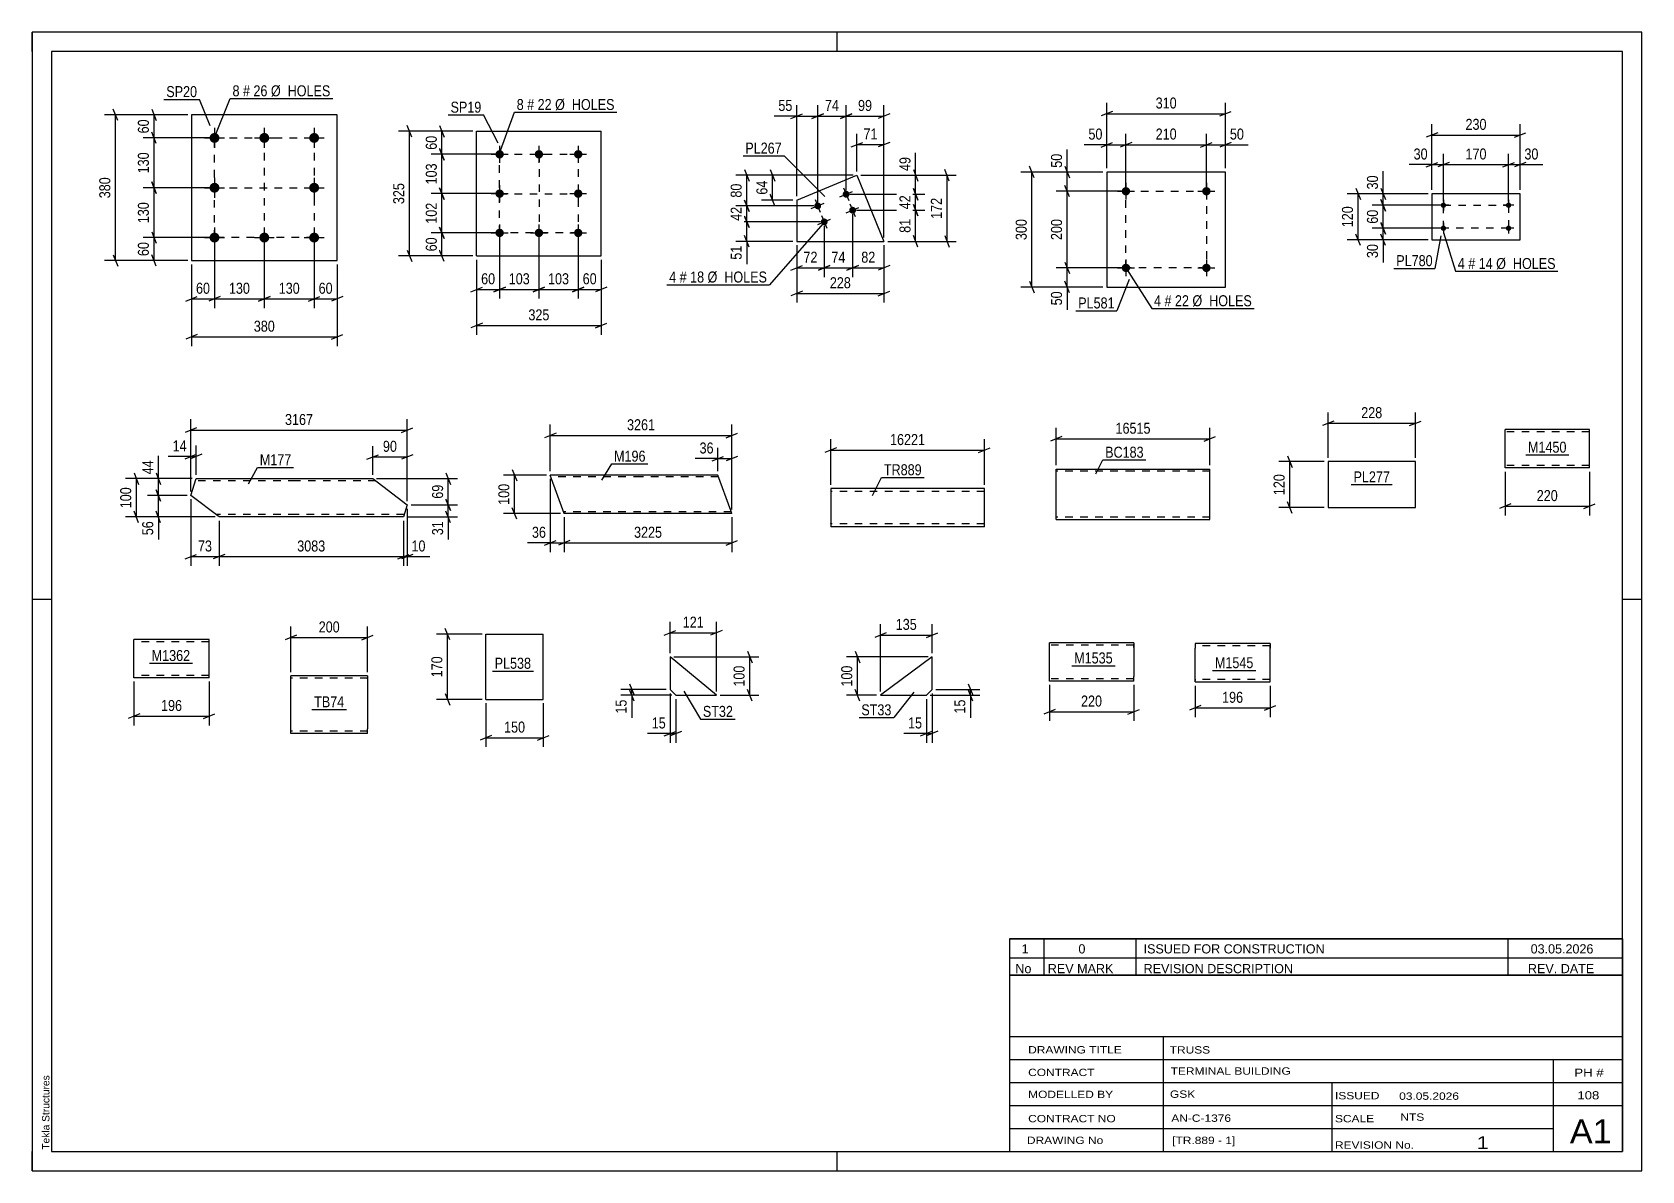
# Paper-space layout 'Layout1' of a CAD drawing. Header units: millimetres. Extents: x 0 to 420, y 0 to 297.
# The model-space entities are those that its viewports show. They can reach past a viewport. Long polylines and large blocks are cut down to what shows.
import ezdxf

# ---------------------------------------------------------------- set-up
doc = ezdxf.new("R2010")
doc.units = ezdxf.units.MM
doc.linetypes.add('DXK_LINE_DOT2', pattern=[3.9198, 1.9599, -1.9599])
doc.layers.add('Viewport layer', color=7, linetype='Continuous', plot=False)
doc.styles.add('Arial', font='ARIAL.TTF', dxfattribs={"height": 0.2})
doc.styles.add('Arial Narrow', font='ARIALN.TTF', dxfattribs={"height": 0.2})

# ---------------------------------------------------------------- blocks, each defined once
blk = doc.blocks.new('Unknown-814409202-1133')
at = {"color": 5, "linetype": 'Continuous'}
for p, q in [((420, 297), (0, 297)), ((0, 297), (0, 0)), ((0, 292), (0, 297)), ((210, 292), (210, 297)), ((420, 0), (420, 297)), ((415, 292), (5, 292)), ((5, 292), (5, 5)), ((415, 5), (415, 292)), ((5, 149), (0, 149)), ((420, 149), (415, 149)), ((0, 0), (0, 5)), ((5, 5), (415, 5)), ((210, 0), (210, 5)), ((0, 0), (420, 0))]:
    blk.add_line(p, q, dxfattribs=at)
at = {"color": 174, "linetype": 'Continuous', "style": 'Arial'}
blk.add_text('Tekla Structures', height=1.9102, rotation=90, dxfattribs=at).set_placement((4.5, 5.5))
blk = doc.blocks.new('Unknown-814409202-4990')
at = {"color": 7, "linetype": 'Continuous'}
for p, q in [((255, 51.05), (255, 5)), ((255, 51.05), (415, 51.05)), ((415, 51), (415, 5)), ((255, 35), (415, 35)), ((295.14, 35), (295.14, 5)), ((255, 29), (415, 29)), ((397, 5.05), (397, 29.05)), ((255, 23), (415, 23)), ((339.14, 23), (339.14, 5)), ((255, 17), (415, 17)), ((255, 11), (397, 11)), ((255, 5), (415, 5))]:
    blk.add_line(p, q, dxfattribs=at)
at = {"color": 7, "style": 'Arial Narrow'}
for s, height, width, p in [('DRAWING TITLE', 1.9089, 1.425378, (259.88, 30.61)), ('TRUSS', 1.909, 1.425378, (296.81, 30.59)), ('CONTRACT', 1.909, 1.425378, (259.88, 24.71)), ('TERMINAL BUILDING', 1.9089, 1.425378, (297.06, 25.07)), ('MODELLED BY', 1.9089, 1.425378, (259.88, 18.98)), ('GSK', 1.909, 1.425378, (296.88, 19.04)), ('ISSUED', 1.909, 1.425378, (339.94, 18.64)), ('03.05.2026', 1.909, 1.425378, (356.69, 18.52)), ('CONTRACT NO', 1.9089, 1.425378, (259.88, 12.66)), ('AN-C-1376', 1.909, 1.425378, (297.23, 12.78)), ('SCALE', 1.909, 1.425378, (339.94, 12.65)), ('A1', 6.204, 1.25, (401.24, 7.2)), ('DRAWING No', 1.909, 1.425378, (259.56, 7)), ('[TR.889 - 1]', 1.9089, 1.425378, (297.46, 6.99)), ('1', 3.34, 1.5, (376.91, 5.68)), ('REVISION No.', 1.9089, 1.425378, (339.94, 5.77))]:
    blk.add_text(s, height=height, dxfattribs=dict(at, width=width)).set_placement(p)
at = {"color": 7, "linetype": 'Continuous', "style": 'Arial Narrow'}
for s, height, width, p in [('PH #', 2.1, 1.42538, (402.4, 24.55)), ('108', 2.1, 1.42538, (403.19, 18.65)), ('NTS', 1.909, 1.425378, (357, 13.05))]:
    blk.add_text(s, height=height, dxfattribs=dict(at, width=width)).set_placement(p)
blk = doc.blocks.new('Unknown-814409202-4991')
at = {"color": 7, "linetype": 'Continuous'}
for p, q in [((255, 60.55), (415, 60.55)), ((415, 60.55), (255, 60.55)), ((255, 60.55), (255, 55.55)), ((264, 60.55), (264, 55.55)), ((288, 60.55), (288, 55.55)), ((385, 60.55), (385, 55.55)), ((415, 60.55), (415, 55.55)), ((255, 55.55), (415, 55.55)), ((255, 55.55), (255, 51.05)), ((255, 55.55), (415, 55.55)), ((264, 55.55), (264, 51.05)), ((288, 55.55), (288, 51.05)), ((385, 55.55), (385, 51.05)), ((415, 55.55), (415, 51.05)), ((415, 51.05), (255, 51.05))]:
    blk.add_line(p, q, dxfattribs=at)
at = {"color": 7, "linetype": 'Continuous', "style": 'Arial Narrow'}
for s, height, width, p in [('1', 2.39, 1.196471, (258.16, 56.7)), ('0', 2.39, 1.196471, (273, 56.7)), ('ISSUED FOR CONSTRUCTION', 2.3861, 1.196471, (290, 56.7)), ('03.05.2026', 2.386, 1.196471, (391, 56.7)), ('No', 2.386, 1.2, (256.54, 51.55)), ('REV MARK', 2.386, 1.2, (265, 51.55)), ('REVISION DESCRIPTION', 2.3861, 1.2, (290, 51.55)), ('REV. DATE', 2.386, 1.2, (390.28, 51.55))]:
    blk.add_text(s, height=height, dxfattribs=dict(at, width=width)).set_placement(p)
blk = doc.blocks.new('Part-814409202-1696 - 1680')
at = {"color": 2, "linetype": 'Continuous'}
for p, q in [((79.57, 275.43), (41.57, 275.43)), ((41.57, 275.43), (41.57, 237.43)), ((79.57, 237.43), (79.57, 275.43)), ((41.57, 237.43), (79.57, 237.43))]:
    blk.add_line(p, q, dxfattribs=at)
blk = doc.blocks.new('Bolt-814409202-1729 - 1680')
at = {"linetype": 'Continuous'}
for points in [[(47.57, 270.73, -1), (47.57, 268.13, -1)], [(60.57, 270.73, -1), (60.57, 268.13, -1)], [(73.57, 270.73, -1), (73.57, 268.13, -1)], [(47.57, 257.73, -1), (47.57, 255.13, -1)], [(73.57, 257.73, -1), (73.57, 255.13, -1)], [(47.57, 244.73, -1), (47.57, 242.13, -1)], [(60.57, 244.73, -1), (60.57, 242.13, -1)], [(73.57, 244.73, -1), (73.57, 242.13, -1)]]:
    blk.add_hatch(color=1, dxfattribs=at).paths.add_polyline_path(points)
at = {"color": 1, "linetype": 'Continuous'}
for p, q in [((44.97, 269.43), (50.17, 269.43)), ((47.57, 272.03), (47.57, 266.83)), ((57.97, 269.43), (63.17, 269.43)), ((60.57, 272.03), (60.57, 266.83)), ((70.97, 269.43), (76.17, 269.43)), ((73.57, 272.03), (73.57, 266.83)), ((44.97, 256.43), (50.17, 256.43)), ((47.57, 259.03), (47.57, 253.83)), ((70.97, 256.43), (76.17, 256.43)), ((73.57, 259.03), (73.57, 253.83)), ((47.57, 246.03), (47.57, 240.83)), ((60.57, 246.03), (60.57, 240.83)), ((73.57, 246.03), (73.57, 240.83)), ((44.97, 243.43), (50.17, 243.43)), ((57.97, 243.43), (63.17, 243.43)), ((70.97, 243.43), (76.17, 243.43))]:
    blk.add_line(p, q, dxfattribs=at)
blk = doc.blocks.new('Part-814409202-1517 - 1503')
at = {"color": 2, "linetype": 'Continuous'}
for p, q in [((87.5, 129.09), (67.5, 129.09)), ((67.5, 114.18), (67.5, 129.09)), ((87.5, 129.09), (87.5, 115.29)), ((67.5, 114.09), (67.5, 114.18)), ((87.5, 114.09), (67.5, 114.09)), ((87.5, 114.09), (87.5, 115.29))]:
    blk.add_line(p, q, dxfattribs=at)
at = {"color": 7, "linetype": 'DXK_LINE_DOT2'}
for p, q in [((87.5, 128.49), (67.5, 128.49)), ((87.5, 128.45), (87.5, 128.49)), ((87.5, 128.49), (87.5, 128.45)), ((87.5, 128.35), (87.5, 128.45)), ((87.5, 128.45), (87.5, 128.35)), ((67.5, 114.69), (67.5, 114.74)), ((87.5, 114.69), (67.5, 114.69)), ((87.5, 114.74), (87.5, 115.06)), ((87.5, 114.69), (87.5, 114.74))]:
    blk.add_line(p, q, dxfattribs=at)
blk = doc.blocks.new('Part-814409202-1246 - 1224')
at = {"color": 2, "linetype": 'Continuous'}
for p, q in [((228.36, 177.96), (208.36, 177.96)), ((208.36, 177.96), (208.36, 167.96)), ((248.46, 177.96), (228.46, 177.96)), ((248.46, 167.96), (248.46, 177.96)), ((228.36, 167.96), (208.36, 167.96)), ((248.46, 167.96), (228.46, 167.96))]:
    blk.add_line(p, q, dxfattribs=at)
at = {"color": 7, "linetype": 'DXK_LINE_DOT2'}
for p, q in [((228.36, 177.16), (208.36, 177.16)), ((248.46, 177.16), (228.46, 177.16)), ((208.36, 168.76), (208.36, 168.82)), ((228.36, 168.76), (208.36, 168.76)), ((248.46, 168.76), (228.46, 168.76)), ((248.46, 168.76), (248.46, 168.82))]:
    blk.add_line(p, q, dxfattribs=at)
blk = doc.blocks.new('Part-814409202-1552 - 1536')
at = {"color": 2, "linetype": 'Continuous'}
for p, q in [((166.44, 134.03), (166.44, 125.53)), ((178.53, 124.03), (166.44, 134.03)), ((166.44, 125.53), (167.94, 124.03)), ((167.94, 124.03), (178.53, 124.03))]:
    blk.add_line(p, q, dxfattribs=at)
blk = doc.blocks.new('Bolt-814409202-1303 - 1269')
at = {"linetype": 'Continuous'}
for points in [[(121.97, 266.25, -1), (121.97, 264.05, -1)], [(132.22, 266.25, -1), (132.22, 264.05, -1)], [(142.47, 266.25, -1), (142.47, 264.05, -1)], [(121.97, 256, -1), (121.97, 253.8, -1)], [(142.47, 256, -1), (142.47, 253.8, -1)], [(121.97, 245.75, -1), (121.97, 243.55, -1)], [(132.22, 245.75, -1), (132.22, 243.55, -1)], [(142.47, 245.75, -1), (142.47, 243.55, -1)]]:
    blk.add_hatch(color=1, dxfattribs=at).paths.add_polyline_path(points)
at = {"color": 1, "linetype": 'Continuous'}
for p, q in [((119.77, 265.15), (124.17, 265.15)), ((121.97, 267.35), (121.97, 262.95)), ((130.02, 265.15), (134.42, 265.15)), ((132.22, 267.35), (132.22, 262.95)), ((140.27, 265.15), (144.67, 265.15)), ((142.47, 267.35), (142.47, 262.95)), ((121.97, 257.1), (121.97, 252.7)), ((142.47, 257.1), (142.47, 252.7)), ((119.77, 254.9), (124.17, 254.9)), ((140.27, 254.9), (144.67, 254.9)), ((119.77, 244.65), (124.17, 244.65)), ((121.97, 246.85), (121.97, 242.45)), ((130.02, 244.65), (134.42, 244.65)), ((132.22, 246.85), (132.22, 242.45)), ((140.27, 244.65), (144.67, 244.65)), ((142.47, 246.85), (142.47, 242.45))]:
    blk.add_line(p, q, dxfattribs=at)
blk = doc.blocks.new('Part-814409202-1318 - 1269')
at = {"color": 2, "linetype": 'Continuous'}
for p, q in [((115.97, 238.65), (115.97, 271.15)), ((115.97, 271.15), (148.47, 271.15)), ((148.47, 238.65), (148.47, 271.15)), ((115.97, 238.65), (148.47, 238.65))]:
    blk.add_line(p, q, dxfattribs=at)
blk = doc.blocks.new('Part-814409202-1623 - 1607')
at = {"color": 2, "linetype": 'Continuous'}
for p, q in [((234.83, 134.04), (221.33, 124.04)), ((234.83, 125.54), (234.83, 134.04)), ((221.33, 124.04), (233.33, 124.04)), ((233.33, 124.04), (234.83, 125.54))]:
    blk.add_line(p, q, dxfattribs=at)
blk = doc.blocks.new('Part-814409202-1435 - 1421')
at = {"color": 2, "linetype": 'Continuous'}
for p, q in [((360.92, 184.98), (338.14, 184.98)), ((338.14, 184.98), (338.14, 172.98)), ((360.92, 172.98), (360.92, 184.98)), ((338.14, 172.98), (360.92, 172.98))]:
    blk.add_line(p, q, dxfattribs=at)
blk = doc.blocks.new('Part-814409202-1476 - 1462')
at = {"color": 2, "linetype": 'Continuous'}
for p, q in [((118.37, 122.96), (118.37, 139.96)), ((118.37, 139.96), (133.37, 139.96)), ((133.37, 122.96), (133.37, 139.96)), ((118.37, 122.96), (133.37, 122.96))]:
    blk.add_line(p, q, dxfattribs=at)
blk = doc.blocks.new('Part-814409202-1844 - 1830')
at = {"color": 2, "linetype": 'Continuous'}
for p, q in [((46.17, 138.59), (26.56, 138.59)), ((26.56, 128.68), (26.56, 138.59)), ((46.17, 128.59), (46.17, 138.59)), ((26.56, 128.59), (26.56, 128.68)), ((46.17, 128.59), (26.56, 128.59))]:
    blk.add_line(p, q, dxfattribs=at)
at = {"color": 7, "linetype": 'DXK_LINE_DOT2'}
for p, q in [((46.17, 137.99), (26.56, 137.99)), ((26.56, 129.19), (26.56, 129.23)), ((46.17, 129.19), (26.56, 129.19)), ((46.17, 129.19), (46.17, 129.23))]:
    blk.add_line(p, q, dxfattribs=at)
blk = doc.blocks.new('Bolt-814409202-1894 - 1860')
at = {"linetype": 'Continuous'}
for points in [[(286.49, 255.52, -1), (284.29, 255.52, -1)], [(307.49, 255.52, -1), (305.29, 255.52, -1)]]:
    blk.add_hatch(color=1, dxfattribs=at).paths.add_polyline_path(points)
at = {"color": 1, "linetype": 'Continuous'}
for p, q in [((285.39, 257.72), (285.39, 253.32)), ((306.39, 257.72), (306.39, 253.32)), ((283.19, 255.52), (287.59, 255.52)), ((304.19, 255.52), (308.59, 255.52))]:
    blk.add_line(p, q, dxfattribs=at)
blk = doc.blocks.new('Bolt-814409202-1899 - 1860')
at = {"linetype": 'Continuous'}
for points in [[(286.49, 235.52, -1), (284.29, 235.52, -1)], [(307.49, 235.52, -1), (305.29, 235.52, -1)]]:
    blk.add_hatch(color=1, dxfattribs=at).paths.add_polyline_path(points)
at = {"color": 1, "linetype": 'Continuous'}
for p, q in [((283.19, 235.52), (287.59, 235.52)), ((285.39, 237.72), (285.39, 233.32)), ((304.19, 235.52), (308.59, 235.52)), ((306.39, 237.72), (306.39, 233.32))]:
    blk.add_line(p, q, dxfattribs=at)
blk = doc.blocks.new('Part-814409202-1914 - 1860')
at = {"color": 2, "linetype": 'Continuous'}
for p, q in [((311.39, 260.52), (280.39, 260.52)), ((280.39, 260.52), (280.39, 230.52)), ((311.39, 230.52), (311.39, 260.52)), ((280.39, 230.52), (311.39, 230.52))]:
    blk.add_line(p, q, dxfattribs=at)
blk = doc.blocks.new('Part-814409202-2094 - 2080')
at = {"color": 2, "linetype": 'Continuous'}
for p, q in [((406.33, 193.35), (384.33, 193.35)), ((384.33, 183.44), (384.33, 193.35)), ((406.33, 183.35), (406.33, 193.35)), ((384.33, 183.35), (384.33, 183.44)), ((406.33, 183.35), (384.33, 183.35))]:
    blk.add_line(p, q, dxfattribs=at)
at = {"color": 7, "linetype": 'DXK_LINE_DOT2'}
for p, q in [((406.33, 192.75), (384.33, 192.75)), ((384.33, 183.95), (384.33, 183.99)), ((406.33, 183.95), (384.33, 183.95)), ((406.33, 183.95), (406.33, 183.99))]:
    blk.add_line(p, q, dxfattribs=at)
blk = doc.blocks.new('Part-814409202-2128 - 2110')
at = {"color": 2, "linetype": 'Continuous'}
for p, q in [((267.2, 169.86), (267.2, 183.06)), ((267.2, 183.06), (287.2, 183.06)), ((287.3, 183.06), (307.3, 183.06)), ((307.3, 169.86), (307.3, 183.06)), ((267.2, 169.86), (287.2, 169.86)), ((287.3, 169.86), (307.3, 169.86))]:
    blk.add_line(p, q, dxfattribs=at)
at = {"color": 7, "linetype": 'DXK_LINE_DOT2'}
for p, q in [((287.2, 182.46), (267.2, 182.46)), ((307.3, 182.46), (287.3, 182.46)), ((287.2, 170.46), (267.2, 170.46)), ((267.2, 169.95), (267.2, 169.86)), ((307.3, 170.46), (287.3, 170.46)), ((307.3, 169.86), (307.3, 169.95))]:
    blk.add_line(p, q, dxfattribs=at)
blk = doc.blocks.new('Bolt-814409202-2194 - 2145')
at = {"linetype": 'Continuous'}
for points in [[(205.8, 252.04, -1), (204.14, 251.36, -1)], [(213.21, 255.07, -1), (211.54, 254.38, -1)], [(207.5, 247.87, -1), (205.84, 247.19, -1)], [(214.91, 250.9, -1), (213.24, 250.22, -1)]]:
    blk.add_hatch(color=1, dxfattribs=at).paths.add_polyline_path(points)
at = {"color": 1, "linetype": 'Continuous'}
for p, q in [((211.69, 256.39), (213.05, 253.06)), ((203.3, 251.02), (206.63, 252.38)), ((204.29, 253.36), (205.65, 250.03)), ((210.71, 254.04), (214.04, 255.41)), ((213.39, 252.23), (214.76, 248.89)), ((205.01, 246.85), (208.34, 248.21)), ((205.99, 249.2), (207.35, 245.87)), ((212.41, 249.88), (215.74, 251.24))]:
    blk.add_line(p, q, dxfattribs=at)
blk = doc.blocks.new('Part-814409202-2161 - 2145')
at = {"color": 2, "linetype": 'Continuous'}
for p, q in [((199.48, 253.23), (215.21, 259.67)), ((215.21, 259.67), (222.26, 242.43)), ((199.48, 253.23), (199.48, 242.43)), ((199.48, 242.43), (222.26, 242.43))]:
    blk.add_line(p, q, dxfattribs=at)
blk = doc.blocks.new('Part-814409202-2342 - 2326')
at = {"color": 2, "linetype": 'Continuous'}
for p, q in [((158.82, 181.46), (135.18, 181.46)), ((138.82, 171.46), (135.18, 181.46)), ((178.92, 181.46), (158.92, 181.46)), ((182.27, 172.26), (178.92, 181.46)), ((182.56, 171.46), (182.27, 172.26)), ((158.82, 171.46), (138.82, 171.46)), ((182.56, 171.46), (158.92, 171.46))]:
    blk.add_line(p, q, dxfattribs=at)
at = {"color": 7, "linetype": 'DXK_LINE_DOT2'}
for p, q in [((158.82, 181.06), (135.33, 181.06)), ((179.07, 181.06), (158.92, 181.06)), ((158.82, 171.86), (138.68, 171.86)), ((138.74, 171.69), (138.82, 171.46)), ((182.42, 171.86), (158.92, 171.86)), ((182.54, 171.52), (182.48, 171.69)), ((182.56, 171.46), (182.54, 171.52))]:
    blk.add_line(p, q, dxfattribs=at)
blk = doc.blocks.new('Part-814409202-2437 - 2421')
at = {"color": 2, "linetype": 'Continuous'}
for p, q in [((41.41, 176.16), (42.78, 180.56)), ((42.78, 180.56), (68.76, 180.56)), ((68.86, 180.56), (88.86, 180.56)), ((88.86, 180.56), (97.85, 173.71)), ((48.76, 170.56), (41.41, 176.16)), ((97.85, 173.71), (96.87, 170.56)), ((68.76, 170.56), (48.76, 170.56)), ((96.87, 170.56), (68.86, 170.56))]:
    blk.add_line(p, q, dxfattribs=at)
at = {"color": 7, "linetype": 'DXK_LINE_DOT2'}
for p, q in [((68.76, 179.96), (42.6, 179.96)), ((89.64, 179.96), (68.86, 179.96)), ((48.76, 170.56), (47.74, 171.34)), ((68.76, 171.16), (47.97, 171.16)), ((97.06, 171.16), (68.86, 171.16))]:
    blk.add_line(p, q, dxfattribs=at)
blk = doc.blocks.new('Part-814409202-3779 - 3778')
at = {"color": 2, "linetype": 'Continuous'}
for p, q in [((303.45, 137.52), (303.45, 136.32)), ((323.01, 137.52), (303.45, 137.52)), ((303.45, 128.26), (303.45, 136.32)), ((323.01, 137.52), (323.01, 137.43)), ((323.01, 137.43), (323.01, 136.32)), ((323.01, 127.52), (323.01, 136.32)), ((303.45, 127.61), (303.45, 128.26)), ((303.45, 127.52), (303.45, 127.61)), ((303.45, 127.52), (323.01, 127.52))]:
    blk.add_line(p, q, dxfattribs=at)
at = {"color": 7, "linetype": 'DXK_LINE_DOT2'}
for p, q in [((323.01, 136.92), (303.45, 136.92)), ((323.01, 136.32), (323.01, 137.17)), ((303.45, 128.26), (303.45, 127.87)), ((303.45, 128.12), (303.45, 128.16)), ((323.01, 128.12), (303.45, 128.12)), ((323.01, 128.12), (323.01, 128.16))]:
    blk.add_line(p, q, dxfattribs=at)
blk = doc.blocks.new('Part-814409202-3813 - 3812')
at = {"color": 2, "linetype": 'Continuous'}
for p, q in [((388.24, 254.86), (365.24, 254.86)), ((365.24, 254.86), (365.24, 242.86)), ((388.24, 242.86), (388.24, 254.86)), ((365.24, 242.86), (388.24, 242.86))]:
    blk.add_line(p, q, dxfattribs=at)
blk = doc.blocks.new('Bolt-814409202-3814 - 3812')
at = {"linetype": 'Continuous'}
for points in [[(368.24, 251.16, -1), (368.24, 252.56, -1)], [(385.24, 251.16, -1), (385.24, 252.56, -1)], [(368.24, 245.16, -1), (368.24, 246.56, -1)], [(385.24, 245.16, -1), (385.24, 246.56, -1)]]:
    blk.add_hatch(color=1, dxfattribs=at).paths.add_polyline_path(points)
at = {"color": 1, "linetype": 'Continuous'}
for p, q in [((368.24, 253.26), (368.24, 250.46)), ((385.24, 253.26), (385.24, 250.46)), ((369.64, 251.86), (366.84, 251.86)), ((386.64, 251.86), (383.84, 251.86)), ((369.64, 245.86), (366.84, 245.86)), ((368.24, 247.26), (368.24, 244.46)), ((386.64, 245.86), (383.84, 245.86)), ((385.24, 247.26), (385.24, 244.46))]:
    blk.add_line(p, q, dxfattribs=at)
blk = doc.blocks.new('Part-814409202-3973 - 3972')
at = {"color": 2, "linetype": 'Continuous'}
for p, q in [((287.41, 137.72), (265.45, 137.72)), ((265.45, 127.81), (265.45, 137.72)), ((287.41, 137.72), (287.41, 137.63)), ((287.41, 137.63), (287.41, 136.52)), ((287.41, 136.52), (287.41, 128.92)), ((265.45, 127.72), (265.45, 127.81)), ((287.41, 127.72), (265.45, 127.72)), ((287.41, 127.72), (287.41, 128.92))]:
    blk.add_line(p, q, dxfattribs=at)
at = {"color": 7, "linetype": 'DXK_LINE_DOT2'}
for p, q in [((287.41, 137.12), (265.45, 137.12)), ((287.41, 136.52), (287.41, 137.37)), ((265.45, 128.32), (265.45, 128.37)), ((287.41, 128.32), (265.45, 128.32)), ((287.41, 128.37), (287.41, 128.69)), ((287.41, 128.32), (287.41, 128.37))]:
    blk.add_line(p, q, dxfattribs=at)
blk = doc.blocks.new('Rectangle-814409202-1816 - 1680')
at = {"color": 1, "linetype": 'DXK_LINE_DOT2'}
blk.add_lwpolyline([(47.57, 269.43), (73.57, 269.43), (73.57, 243.43), (47.57, 243.43), (47.57, 269.43)], close=True, dxfattribs=at)
blk = doc.blocks.new('Rectangle-814409202-1407 - 1269')
at = {"color": 1, "linetype": 'DXK_LINE_DOT2'}
blk.add_lwpolyline([(121.97, 265.15), (142.47, 265.15), (142.47, 244.65), (121.97, 244.65), (121.97, 265.15)], close=True, dxfattribs=at)
blk = doc.blocks.new('Rectangle-814409202-2023 - 1860')
at = {"color": 1, "linetype": 'DXK_LINE_DOT2'}
blk.add_lwpolyline([(285.39, 255.52), (306.39, 255.52), (306.39, 235.52), (285.39, 235.52), (285.39, 255.52)], close=True, dxfattribs=at)
blk = doc.blocks.new('Rectangle-814409202-4301 - 3812')
at = {"color": 1, "linetype": 'DXK_LINE_DOT2'}
blk.add_lwpolyline([(368.24, 251.86), (385.24, 251.86), (385.24, 245.86), (368.24, 245.86), (368.24, 251.86)], close=True, dxfattribs=at)
blk = doc.blocks.new('Line-814409202-1802 - 1680')
at = {"color": 1, "linetype": 'DXK_LINE_DOT2'}
blk.add_line((60.57, 269.43), (60.57, 243.43), dxfattribs=at)
blk = doc.blocks.new('Line-814409202-1392 - 1269')
at = {"color": 1, "linetype": 'DXK_LINE_DOT2'}
blk.add_line((121.97, 254.85), (142.47, 254.85), dxfattribs=at)
blk = doc.blocks.new('Line-814409202-1809 - 1680')
at = {"color": 1, "linetype": 'DXK_LINE_DOT2'}
blk.add_line((47.57, 256.43), (73.57, 256.43), dxfattribs=at)
blk = doc.blocks.new('Line-814409202-1400 - 1269')
at = {"color": 1, "linetype": 'DXK_LINE_DOT2'}
blk.add_line((132.27, 265.15), (132.27, 244.65), dxfattribs=at)
blk = doc.blocks.new('StraightDimension-814409202-1756 - 1680')
at = {"color": 7, "linetype": 'Continuous'}
for p, q in [((40.57, 275.43), (18.87, 275.43)), ((22.32, 273.93), (21.12, 276.93)), ((21.72, 237.43), (21.72, 275.43)), ((40.57, 237.43), (18.87, 237.43)), ((21.12, 238.93), (22.32, 235.93))]:
    blk.add_line(p, q, dxfattribs=at)
at = {"color": 0}
blk.add_wipeout([(20.97, 259.77), (16.77, 259.77), (16.77, 253.08), (20.97, 253.08)], dxfattribs=at)
at = {"color": 3, "style": 'Arial Narrow'}
blk.add_text('380', height=2.863, rotation=90.0002, dxfattribs=at).set_placement((20.37, 253.68))
blk = doc.blocks.new('StraightDimension-814409202-4812 - 1680')
at = {"color": 7, "linetype": 'Continuous'}
for p, q in [((47.57, 242.43), (47.57, 225.03)), ((60.57, 242.43), (60.57, 225.03)), ((49.07, 228.03), (46.07, 226.83)), ((47.57, 227.43), (60.57, 227.43)), ((59.07, 226.83), (62.07, 228.03))]:
    blk.add_line(p, q, dxfattribs=at)
at = {"color": 0}
blk.add_wipeout([(57.41, 228.18), (57.41, 232.38), (50.73, 232.38), (50.73, 228.18)], dxfattribs=at)
at = {"color": 3, "style": 'Arial Narrow'}
blk.add_text('130', height=2.863, dxfattribs=at).set_placement((51.33, 228.78))
blk = doc.blocks.new('StraightDimension-814409202-1745 - 1680')
at = {"color": 7, "linetype": 'Continuous'}
for p, q in [((40.57, 275.43), (28.94, 275.43)), ((31.19, 276.93), (32.39, 273.93)), ((31.79, 269.43), (31.79, 275.43)), ((46.57, 269.43), (28.94, 269.43)), ((32.39, 267.93), (31.19, 270.93))]:
    blk.add_line(p, q, dxfattribs=at)
at = {"color": 0}
blk.add_wipeout([(31.04, 274.85), (26.84, 274.85), (26.84, 270), (31.04, 270)], dxfattribs=at)
at = {"color": 3, "style": 'Arial Narrow'}
blk.add_text('60', height=2.863, rotation=90.0002, dxfattribs=at).set_placement((30.44, 270.6))
blk = doc.blocks.new('StraightDimension-814409202-4790 - 1680')
at = {"color": 7, "linetype": 'Continuous'}
for p, q in [((46.57, 256.43), (28.94, 256.43)), ((32.39, 254.93), (31.19, 257.93)), ((31.79, 243.43), (31.79, 256.43)), ((31.19, 244.93), (32.39, 241.93)), ((46.57, 243.43), (28.94, 243.43))]:
    blk.add_line(p, q, dxfattribs=at)
at = {"color": 0}
blk.add_wipeout([(31.04, 253.27), (26.84, 253.27), (26.84, 246.58), (31.04, 246.58)], dxfattribs=at)
at = {"color": 3, "style": 'Arial Narrow'}
blk.add_text('130', height=2.863, rotation=90.0002, dxfattribs=at).set_placement((30.44, 247.18))
blk = doc.blocks.new('StraightDimension-814409202-1735 - 1680')
at = {"color": 7, "linetype": 'Continuous'}
for p, q in [((31.19, 244.93), (32.39, 241.93)), ((46.57, 243.43), (28.94, 243.43)), ((31.79, 237.43), (31.79, 243.43)), ((40.57, 237.43), (28.94, 237.43)), ((32.39, 235.93), (31.19, 238.93))]:
    blk.add_line(p, q, dxfattribs=at)
at = {"color": 0}
blk.add_wipeout([(31.04, 242.85), (26.84, 242.85), (26.84, 238), (31.04, 238)], dxfattribs=at)
at = {"color": 3, "style": 'Arial Narrow'}
blk.add_text('60', height=2.863, rotation=90.0002, dxfattribs=at).set_placement((30.44, 238.6))
blk = doc.blocks.new('StraightDimension-814409202-1771 - 1680')
at = {"color": 7, "linetype": 'Continuous'}
for p, q in [((47.57, 242.43), (47.57, 225.03)), ((41.57, 236.43), (41.57, 225.03)), ((40.07, 226.83), (43.07, 228.03)), ((41.57, 227.43), (47.57, 227.43)), ((49.07, 228.03), (46.07, 226.83))]:
    blk.add_line(p, q, dxfattribs=at)
at = {"color": 0}
blk.add_wipeout([(47, 228.18), (47, 232.38), (42.14, 232.38), (42.14, 228.18)], dxfattribs=at)
at = {"color": 3, "style": 'Arial Narrow'}
blk.add_text('60', height=2.863, dxfattribs=at).set_placement((42.74, 228.78))
blk = doc.blocks.new('StraightDimension-814409202-1781 - 1680')
at = {"color": 7, "linetype": 'Continuous'}
for p, q in [((73.57, 242.43), (73.57, 225.03)), ((79.57, 236.43), (79.57, 225.03)), ((72.07, 226.83), (75.07, 228.03)), ((73.57, 227.43), (79.57, 227.43)), ((81.07, 228.03), (78.07, 226.83))]:
    blk.add_line(p, q, dxfattribs=at)
at = {"color": 0}
blk.add_wipeout([(79, 228.18), (79, 232.38), (74.14, 232.38), (74.14, 228.18)], dxfattribs=at)
at = {"color": 3, "style": 'Arial Narrow'}
blk.add_text('60', height=2.863, dxfattribs=at).set_placement((74.74, 228.78))
blk = doc.blocks.new('StraightDimension-814409202-1792 - 1680')
at = {"color": 7, "linetype": 'Continuous'}
for p, q in [((41.57, 236.43), (41.57, 215.13)), ((79.57, 236.43), (79.57, 215.13)), ((43.07, 218.13), (40.07, 216.93)), ((41.57, 217.53), (79.57, 217.53)), ((78.07, 216.93), (81.07, 218.13))]:
    blk.add_line(p, q, dxfattribs=at)
at = {"color": 0}
blk.add_wipeout([(63.91, 218.28), (63.91, 222.48), (57.23, 222.48), (57.23, 218.28)], dxfattribs=at)
at = {"color": 3, "style": 'Arial Narrow'}
blk.add_text('380', height=2.863, dxfattribs=at).set_placement((57.83, 218.88))
blk = doc.blocks.new('StraightDimension-814409202-4792 - 1680')
at = {"color": 7, "linetype": 'Continuous'}
for p, q in [((46.57, 269.43), (28.94, 269.43)), ((32.39, 267.93), (31.19, 270.93)), ((31.79, 256.43), (31.79, 269.43)), ((46.57, 256.43), (28.94, 256.43)), ((31.19, 257.93), (32.39, 254.93))]:
    blk.add_line(p, q, dxfattribs=at)
at = {"color": 0}
blk.add_wipeout([(31.04, 266.27), (26.84, 266.27), (26.84, 259.58), (31.04, 259.58)], dxfattribs=at)
at = {"color": 3, "style": 'Arial Narrow'}
blk.add_text('130', height=2.863, rotation=90.0002, dxfattribs=at).set_placement((30.44, 260.18))
blk = doc.blocks.new('StraightDimension-814409202-4814 - 1680')
at = {"color": 7, "linetype": 'Continuous'}
for p, q in [((60.57, 242.43), (60.57, 225.03)), ((73.57, 242.43), (73.57, 225.03)), ((62.07, 228.03), (59.07, 226.83)), ((60.57, 227.43), (73.57, 227.43)), ((72.07, 226.83), (75.07, 228.03))]:
    blk.add_line(p, q, dxfattribs=at)
at = {"color": 0}
blk.add_wipeout([(70.41, 228.18), (70.41, 232.38), (63.73, 232.38), (63.73, 228.18)], dxfattribs=at)
at = {"color": 3, "style": 'Arial Narrow'}
blk.add_text('130', height=2.863, dxfattribs=at).set_placement((64.33, 228.78))
blk = doc.blocks.new('StraightDimension-814409202-1520 - 1503')
at = {"color": 7, "linetype": 'Continuous'}
for p, q in [((69, 139.69), (66, 138.49)), ((67.5, 130.09), (67.5, 141.94)), ((67.5, 139.09), (87.5, 139.09)), ((86, 138.49), (89, 139.69)), ((87.5, 130.09), (87.5, 141.94))]:
    blk.add_line(p, q, dxfattribs=at)
at = {"color": 0}
blk.add_wipeout([(80.84, 139.84), (80.84, 144.04), (74.16, 144.04), (74.16, 139.84)], dxfattribs=at)
at = {"color": 3, "style": 'Arial Narrow'}
blk.add_text('200', height=2.863, dxfattribs=at).set_placement((74.76, 140.44))
blk = doc.blocks.new('StraightDimension-814409202-1250 - 1224')
at = {"color": 7, "linetype": 'Continuous'}
for p, q in [((208.36, 178.96), (208.36, 190.81)), ((248.46, 178.96), (248.46, 190.81)), ((209.86, 188.56), (206.86, 187.36)), ((208.36, 187.96), (248.46, 187.96)), ((246.96, 187.36), (249.96, 188.56))]:
    blk.add_line(p, q, dxfattribs=at)
at = {"color": 0}
blk.add_wipeout([(233.58, 188.71), (233.58, 192.91), (223.24, 192.91), (223.24, 188.71)], dxfattribs=at)
at = {"color": 3, "style": 'Arial Narrow'}
blk.add_text('16221', height=2.863, dxfattribs=at).set_placement((223.84, 189.31))
blk = doc.blocks.new('StraightDimension-814409202-1570 - 1536')
at = {"color": 7, "linetype": 'Continuous'}
for p, q in [((166.44, 135.03), (166.44, 143.18)), ((178.53, 125.03), (178.53, 143.18)), ((164.94, 139.73), (167.94, 140.93)), ((166.44, 140.33), (178.53, 140.33)), ((180.03, 140.93), (177.03, 139.73))]:
    blk.add_line(p, q, dxfattribs=at)
at = {"color": 0}
blk.add_wipeout([(175.83, 141.08), (175.83, 145.28), (169.15, 145.28), (169.15, 141.08)], dxfattribs=at)
at = {"color": 3, "style": 'Arial Narrow'}
blk.add_text('121', height=2.863, dxfattribs=at).set_placement((169.75, 141.68))
blk = doc.blocks.new('StraightDimension-814409202-1554 - 1536')
at = {"color": 7, "linetype": 'Continuous'}
for p, q in [((166.44, 124.53), (166.44, 111.63)), ((167.94, 123.03), (167.94, 111.63)), ((164.94, 113.43), (167.94, 114.63)), ((169.44, 114.63), (166.44, 113.43)), ((166.44, 114.03), (167.94, 114.03))]:
    blk.add_line(p, q, dxfattribs=at)
at = {"color": 0}
blk.add_wipeout([(165.92, 114.78), (165.92, 118.98), (161.06, 118.98), (161.06, 114.78)], dxfattribs=at)
at = {"color": 7, "linetype": 'Continuous'}
blk.add_line((166.44, 114.03), (160.54, 114.03), dxfattribs=at)
blk.add_line((166.44, 114.03), (160.54, 114.03), dxfattribs=at)
at = {"color": 3, "style": 'Arial Narrow'}
blk.add_text('15', height=2.863, dxfattribs=at).set_placement((161.66, 115.38))
blk = doc.blocks.new('StraightDimension-814409202-1592 - 1536')
at = {"color": 7, "linetype": 'Continuous'}
for p, q in [((186.63, 135.53), (187.83, 132.53)), ((167.44, 134.03), (189.63, 134.03)), ((187.23, 124.03), (187.23, 134.03)), ((179.53, 124.03), (189.63, 124.03)), ((187.83, 122.53), (186.63, 125.53))]:
    blk.add_line(p, q, dxfattribs=at)
at = {"color": 0}
blk.add_wipeout([(186.48, 132.37), (182.28, 132.37), (182.28, 125.69), (186.48, 125.69)], dxfattribs=at)
at = {"color": 3, "style": 'Arial Narrow'}
blk.add_text('100', height=2.863, rotation=90.0002, dxfattribs=at).set_placement((185.88, 126.29))
blk = doc.blocks.new('StraightDimension-814409202-1581 - 1536')
at = {"color": 7, "linetype": 'Continuous'}
for p, q in [((155.84, 127.03), (157.04, 124.03)), ((165.44, 125.53), (153.59, 125.53)), ((166.94, 124.03), (153.59, 124.03)), ((157.04, 122.53), (155.84, 125.53)), ((156.44, 124.03), (156.44, 125.53))]:
    blk.add_line(p, q, dxfattribs=at)
at = {"color": 0}
blk.add_wipeout([(155.69, 123.51), (151.49, 123.51), (151.49, 118.65), (155.69, 118.65)], dxfattribs=at)
at = {"color": 7, "linetype": 'Continuous'}
blk.add_line((156.44, 124.03), (156.44, 118.13), dxfattribs=at)
blk.add_line((156.44, 124.03), (156.44, 118.13), dxfattribs=at)
at = {"color": 3, "style": 'Arial Narrow'}
blk.add_text('15', height=2.863, rotation=90.0002, dxfattribs=at).set_placement((155.09, 119.25))
blk = doc.blocks.new('StraightDimension-814409202-1367 - 1269')
at = {"color": 7, "linetype": 'Continuous'}
for p, q in [((142.47, 243.65), (142.47, 227.5)), ((148.47, 237.65), (148.47, 227.5)), ((140.97, 229.3), (143.97, 230.5)), ((142.47, 229.9), (148.47, 229.9)), ((149.97, 230.5), (146.97, 229.3))]:
    blk.add_line(p, q, dxfattribs=at)
at = {"color": 0}
blk.add_wipeout([(147.9, 230.65), (147.9, 234.85), (143.04, 234.85), (143.04, 230.65)], dxfattribs=at)
at = {"color": 3, "style": 'Arial Narrow'}
blk.add_text('60', height=2.863, dxfattribs=at).set_placement((143.64, 231.25))
blk = doc.blocks.new('StraightDimension-814409202-4378 - 1269')
at = {"color": 7, "linetype": 'Continuous'}
for p, q in [((121.97, 243.65), (121.97, 227.5)), ((132.22, 243.65), (132.22, 227.5)), ((120.47, 229.3), (123.47, 230.5)), ((121.97, 229.9), (132.22, 229.9)), ((133.72, 230.5), (130.72, 229.3))]:
    blk.add_line(p, q, dxfattribs=at)
at = {"color": 0}
blk.add_wipeout([(130.44, 230.65), (130.44, 234.85), (123.75, 234.85), (123.75, 230.65)], dxfattribs=at)
at = {"color": 3, "style": 'Arial Narrow'}
blk.add_text('103', height=2.863, dxfattribs=at).set_placement((124.35, 231.25))
blk = doc.blocks.new('StraightDimension-814409202-1382 - 1269')
at = {"color": 7, "linetype": 'Continuous'}
for p, q in [((115.97, 237.65), (115.97, 218.1)), ((148.47, 237.65), (148.47, 218.1)), ((117.47, 221.1), (114.47, 219.9)), ((115.97, 220.5), (148.47, 220.5)), ((146.97, 219.9), (149.97, 221.1))]:
    blk.add_line(p, q, dxfattribs=at)
at = {"color": 0}
blk.add_wipeout([(135.56, 221.25), (135.56, 225.45), (128.88, 225.45), (128.88, 221.25)], dxfattribs=at)
at = {"color": 3, "style": 'Arial Narrow'}
blk.add_text('325', height=2.863, dxfattribs=at).set_placement((129.48, 221.85))
blk = doc.blocks.new('StraightDimension-814409202-1320 - 1269')
at = {"color": 7, "linetype": 'Continuous'}
for p, q in [((120.97, 244.65), (104.07, 244.65)), ((106.32, 246.15), (107.52, 243.15)), ((106.92, 238.65), (106.92, 244.65)), ((107.52, 237.15), (106.32, 240.15)), ((114.97, 238.65), (104.07, 238.65))]:
    blk.add_line(p, q, dxfattribs=at)
at = {"color": 0}
blk.add_wipeout([(106.17, 244.08), (101.97, 244.08), (101.97, 239.23), (106.17, 239.23)], dxfattribs=at)
at = {"color": 3, "style": 'Arial Narrow'}
blk.add_text('60', height=2.863, rotation=90.0002, dxfattribs=at).set_placement((105.57, 239.83))
blk = doc.blocks.new('StraightDimension-814409202-4356 - 1269')
at = {"color": 7, "linetype": 'Continuous'}
for p, q in [((106.32, 256.4), (107.52, 253.4)), ((120.97, 254.9), (104.07, 254.9)), ((106.92, 244.65), (106.92, 254.9)), ((120.97, 244.65), (104.07, 244.65)), ((107.52, 243.15), (106.32, 246.15))]:
    blk.add_line(p, q, dxfattribs=at)
at = {"color": 0}
blk.add_wipeout([(106.17, 253.12), (101.97, 253.12), (101.97, 246.44), (106.17, 246.44)], dxfattribs=at)
at = {"color": 3, "style": 'Arial Narrow'}
blk.add_text('102', height=2.863, rotation=90.0002, dxfattribs=at).set_placement((105.57, 247.04))
blk = doc.blocks.new('StraightDimension-814409202-1331 - 1269')
at = {"color": 7, "linetype": 'Continuous'}
for p, q in [((114.97, 271.15), (104.07, 271.15)), ((106.32, 272.65), (107.52, 269.65)), ((106.92, 265.15), (106.92, 271.15)), ((120.97, 265.15), (104.07, 265.15)), ((107.52, 263.65), (106.32, 266.65))]:
    blk.add_line(p, q, dxfattribs=at)
at = {"color": 0}
blk.add_wipeout([(106.17, 270.58), (101.97, 270.58), (101.97, 265.73), (106.17, 265.73)], dxfattribs=at)
at = {"color": 3, "style": 'Arial Narrow'}
blk.add_text('60', height=2.863, rotation=90.0002, dxfattribs=at).set_placement((105.57, 266.33))
blk = doc.blocks.new('StraightDimension-814409202-1346 - 1269')
at = {"color": 7, "linetype": 'Continuous'}
for p, q in [((114.97, 271.15), (95.57, 271.15)), ((99.02, 269.65), (97.82, 272.65)), ((98.42, 238.65), (98.42, 271.15)), ((97.82, 240.15), (99.02, 237.15)), ((114.97, 238.65), (95.57, 238.65))]:
    blk.add_line(p, q, dxfattribs=at)
at = {"color": 0}
blk.add_wipeout([(97.67, 258.25), (93.47, 258.25), (93.47, 251.56), (97.67, 251.56)], dxfattribs=at)
at = {"color": 3, "style": 'Arial Narrow'}
blk.add_text('325', height=2.863, rotation=90.0002, dxfattribs=at).set_placement((97.07, 252.16))
blk = doc.blocks.new('StraightDimension-814409202-1357 - 1269')
at = {"color": 7, "linetype": 'Continuous'}
for p, q in [((121.97, 243.65), (121.97, 227.5)), ((115.97, 237.65), (115.97, 227.5)), ((114.47, 229.3), (117.47, 230.5)), ((115.97, 229.9), (121.97, 229.9)), ((123.47, 230.5), (120.47, 229.3))]:
    blk.add_line(p, q, dxfattribs=at)
at = {"color": 0}
blk.add_wipeout([(121.4, 230.65), (121.4, 234.85), (116.54, 234.85), (116.54, 230.65)], dxfattribs=at)
at = {"color": 3, "style": 'Arial Narrow'}
blk.add_text('60', height=2.863, dxfattribs=at).set_placement((117.14, 231.25))
blk = doc.blocks.new('StraightDimension-814409202-4358 - 1269')
at = {"color": 7, "linetype": 'Continuous'}
for p, q in [((120.97, 265.15), (104.07, 265.15)), ((106.32, 266.65), (107.52, 263.65)), ((106.92, 254.9), (106.92, 265.15)), ((107.52, 253.4), (106.32, 256.4)), ((120.97, 254.9), (104.07, 254.9))]:
    blk.add_line(p, q, dxfattribs=at)
at = {"color": 0}
blk.add_wipeout([(106.17, 263.37), (101.97, 263.37), (101.97, 256.69), (106.17, 256.69)], dxfattribs=at)
at = {"color": 3, "style": 'Arial Narrow'}
blk.add_text('103', height=2.863, rotation=90.0002, dxfattribs=at).set_placement((105.57, 257.29))
blk = doc.blocks.new('StraightDimension-814409202-4380 - 1269')
at = {"color": 7, "linetype": 'Continuous'}
for p, q in [((132.22, 243.65), (132.22, 227.5)), ((142.47, 243.65), (142.47, 227.5)), ((130.72, 229.3), (133.72, 230.5)), ((132.22, 229.9), (142.47, 229.9)), ((143.97, 230.5), (140.97, 229.3))]:
    blk.add_line(p, q, dxfattribs=at)
at = {"color": 0}
blk.add_wipeout([(140.69, 230.65), (140.69, 234.85), (134, 234.85), (134, 230.65)], dxfattribs=at)
at = {"color": 3, "style": 'Arial Narrow'}
blk.add_text('103', height=2.863, dxfattribs=at).set_placement((134.6, 231.25))
blk = doc.blocks.new('StraightDimension-814409202-1651 - 1607')
at = {"color": 7, "linetype": 'Continuous'}
for p, q in [((233.33, 123.04), (233.33, 111.64)), ((234.83, 124.54), (234.83, 111.64)), ((231.83, 113.44), (234.83, 114.64)), ((236.33, 114.64), (233.33, 113.44)), ((233.33, 114.04), (234.83, 114.04))]:
    blk.add_line(p, q, dxfattribs=at)
at = {"color": 0}
blk.add_wipeout([(232.8, 114.79), (232.8, 118.99), (227.94, 118.99), (227.94, 114.79)], dxfattribs=at)
at = {"color": 7, "linetype": 'Continuous'}
blk.add_line((233.33, 114.04), (227.42, 114.04), dxfattribs=at)
blk.add_line((233.33, 114.04), (227.42, 114.04), dxfattribs=at)
at = {"color": 3, "style": 'Arial Narrow'}
blk.add_text('15', height=2.863, dxfattribs=at).set_placement((228.54, 115.39))
blk = doc.blocks.new('StraightDimension-814409202-1665 - 1607')
at = {"color": 7, "linetype": 'Continuous'}
for p, q in [((222.83, 140.35), (219.83, 139.15)), ((221.33, 125.04), (221.33, 142.6)), ((221.33, 139.75), (234.83, 139.75)), ((233.33, 139.15), (236.33, 140.35)), ((234.83, 135.04), (234.83, 142.6))]:
    blk.add_line(p, q, dxfattribs=at)
at = {"color": 0}
blk.add_wipeout([(231.42, 140.5), (231.42, 144.7), (224.73, 144.7), (224.73, 140.5)], dxfattribs=at)
at = {"color": 3, "style": 'Arial Narrow'}
blk.add_text('135', height=2.863, dxfattribs=at).set_placement((225.33, 141.1))
blk = doc.blocks.new('StraightDimension-814409202-1625 - 1607')
at = {"color": 7, "linetype": 'Continuous'}
for p, q in [((244.23, 127.04), (245.43, 124.04)), ((234.33, 124.04), (247.23, 124.04)), ((235.83, 125.54), (247.23, 125.54)), ((245.43, 122.54), (244.23, 125.54)), ((244.83, 124.04), (244.83, 125.54))]:
    blk.add_line(p, q, dxfattribs=at)
at = {"color": 0}
blk.add_wipeout([(244.08, 123.51), (239.88, 123.51), (239.88, 118.66), (244.08, 118.66)], dxfattribs=at)
at = {"color": 7, "linetype": 'Continuous'}
blk.add_line((244.83, 124.04), (244.83, 118.13), dxfattribs=at)
blk.add_line((244.83, 124.04), (244.83, 118.13), dxfattribs=at)
at = {"color": 3, "style": 'Arial Narrow'}
blk.add_text('15', height=2.863, rotation=90.0002, dxfattribs=at).set_placement((243.48, 119.26))
blk = doc.blocks.new('StraightDimension-814409202-1637 - 1607')
at = {"color": 7, "linetype": 'Continuous'}
for p, q in [((214.72, 135.54), (215.92, 132.54)), ((233.83, 134.04), (212.47, 134.04)), ((215.32, 124.04), (215.32, 134.04)), ((220.33, 124.04), (212.47, 124.04)), ((215.92, 122.54), (214.72, 125.54))]:
    blk.add_line(p, q, dxfattribs=at)
at = {"color": 0}
blk.add_wipeout([(214.57, 132.38), (210.37, 132.38), (210.37, 125.7), (214.57, 125.7)], dxfattribs=at)
at = {"color": 3, "style": 'Arial Narrow'}
blk.add_text('100', height=2.863, rotation=90.0002, dxfattribs=at).set_placement((213.97, 126.3))
blk = doc.blocks.new('StraightDimension-814409202-1437 - 1421')
at = {"color": 7, "linetype": 'Continuous'}
for p, q in [((337.14, 184.98), (325.29, 184.98)), ((327.54, 186.48), (328.74, 183.48)), ((328.14, 172.98), (328.14, 184.98)), ((337.14, 172.98), (325.29, 172.98)), ((328.74, 171.48), (327.54, 174.48))]:
    blk.add_line(p, q, dxfattribs=at)
at = {"color": 0}
blk.add_wipeout([(327.39, 182.32), (323.19, 182.32), (323.19, 175.64), (327.39, 175.64)], dxfattribs=at)
at = {"color": 3, "style": 'Arial Narrow'}
blk.add_text('120', height=2.863, rotation=90.0002, dxfattribs=at).set_placement((326.79, 176.24))
blk = doc.blocks.new('StraightDimension-814409202-1448 - 1421')
at = {"color": 7, "linetype": 'Continuous'}
for p, q in [((338.14, 185.98), (338.14, 197.83)), ((360.92, 185.98), (360.92, 197.83)), ((339.64, 195.58), (336.64, 194.38)), ((338.14, 194.98), (360.92, 194.98)), ((359.42, 194.38), (362.42, 195.58))]:
    blk.add_line(p, q, dxfattribs=at)
at = {"color": 0}
blk.add_wipeout([(352.87, 195.73), (352.87, 199.93), (346.19, 199.93), (346.19, 195.73)], dxfattribs=at)
at = {"color": 3, "style": 'Arial Narrow'}
blk.add_text('228', height=2.863, dxfattribs=at).set_placement((346.79, 196.33))
blk = doc.blocks.new('StraightDimension-814409202-1478 - 1462')
at = {"color": 7, "linetype": 'Continuous'}
for p, q in [((117.37, 139.96), (105.52, 139.96)), ((108.97, 138.46), (107.77, 141.46)), ((108.37, 122.96), (108.37, 139.96)), ((117.37, 122.96), (105.52, 122.96)), ((107.77, 124.46), (108.97, 121.46))]:
    blk.add_line(p, q, dxfattribs=at)
at = {"color": 0}
blk.add_wipeout([(107.62, 134.8), (103.42, 134.8), (103.42, 128.12), (107.62, 128.12)], dxfattribs=at)
at = {"color": 3, "style": 'Arial Narrow'}
blk.add_text('170', height=2.863, rotation=90.0002, dxfattribs=at).set_placement((107.02, 128.72))
blk = doc.blocks.new('StraightDimension-814409202-1489 - 1462')
at = {"color": 7, "linetype": 'Continuous'}
for p, q in [((118.37, 121.96), (118.37, 110.56)), ((133.37, 121.96), (133.37, 110.56)), ((119.87, 113.56), (116.87, 112.36)), ((131.87, 112.36), (134.87, 113.56)), ((118.37, 112.96), (133.37, 112.96))]:
    blk.add_line(p, q, dxfattribs=at)
at = {"color": 0}
blk.add_wipeout([(129.21, 113.71), (129.21, 117.91), (122.53, 117.91), (122.53, 113.71)], dxfattribs=at)
at = {"color": 3, "style": 'Arial Narrow'}
blk.add_text('150', height=2.863, dxfattribs=at).set_placement((123.13, 114.31))
blk = doc.blocks.new('StraightDimension-814409202-1846 - 1830')
at = {"color": 7, "linetype": 'Continuous'}
for p, q in [((26.56, 127.59), (26.56, 116.19)), ((46.17, 127.59), (46.17, 116.19)), ((28.06, 119.19), (25.06, 117.99)), ((26.56, 118.59), (46.17, 118.59)), ((44.67, 117.99), (47.67, 119.19))]:
    blk.add_line(p, q, dxfattribs=at)
at = {"color": 0}
blk.add_wipeout([(39.71, 119.34), (39.71, 123.54), (33.03, 123.54), (33.03, 119.34)], dxfattribs=at)
at = {"color": 3, "style": 'Arial Narrow'}
blk.add_text('196', height=2.863, dxfattribs=at).set_placement((33.63, 119.94))
blk = doc.blocks.new('StraightDimension-814409202-1927 - 1860')
at = {"color": 7, "linetype": 'Continuous'}
for p, q in [((280.39, 261.52), (280.39, 270.5)), ((285.39, 256.52), (285.39, 270.5)), ((278.89, 267.05), (281.89, 268.25)), ((280.39, 267.65), (285.39, 267.65)), ((286.89, 268.25), (283.89, 267.05))]:
    blk.add_line(p, q, dxfattribs=at)
at = {"color": 0}
blk.add_wipeout([(279.87, 268.4), (279.87, 272.6), (275.01, 272.6), (275.01, 268.4)], dxfattribs=at)
at = {"color": 7, "linetype": 'Continuous'}
blk.add_line((280.39, 267.65), (274.49, 267.65), dxfattribs=at)
blk.add_line((280.39, 267.65), (274.49, 267.65), dxfattribs=at)
at = {"color": 3, "style": 'Arial Narrow'}
blk.add_text('50', height=2.863, dxfattribs=at).set_placement((275.61, 269))
blk = doc.blocks.new('StraightDimension-814409202-1916 - 1860')
at = {"color": 7, "linetype": 'Continuous'}
for p, q in [((280.39, 261.52), (280.39, 278.6)), ((311.39, 261.52), (311.39, 278.6)), ((281.89, 276.35), (278.89, 275.15)), ((280.39, 275.75), (311.39, 275.75)), ((309.89, 275.15), (312.89, 276.35))]:
    blk.add_line(p, q, dxfattribs=at)
at = {"color": 0}
blk.add_wipeout([(299.24, 276.5), (299.24, 280.7), (292.55, 280.7), (292.55, 276.5)], dxfattribs=at)
at = {"color": 3, "style": 'Arial Narrow'}
blk.add_text('310', height=2.863, dxfattribs=at).set_placement((293.15, 277.1))
blk = doc.blocks.new('StraightDimension-814409202-1940 - 1860')
at = {"color": 7, "linetype": 'Continuous'}
for p, q in [((285.39, 256.52), (285.39, 270.5)), ((306.39, 256.52), (306.39, 270.5)), ((286.89, 268.25), (283.89, 267.05)), ((285.39, 267.65), (306.39, 267.65)), ((304.89, 267.05), (307.89, 268.25))]:
    blk.add_line(p, q, dxfattribs=at)
at = {"color": 0}
blk.add_wipeout([(299.24, 268.4), (299.24, 272.6), (292.55, 272.6), (292.55, 268.4)], dxfattribs=at)
at = {"color": 3, "style": 'Arial Narrow'}
blk.add_text('210', height=2.863, dxfattribs=at).set_placement((293.15, 269))
blk = doc.blocks.new('StraightDimension-814409202-1956 - 1860')
at = {"color": 7, "linetype": 'Continuous'}
for p, q in [((306.39, 256.52), (306.39, 270.5)), ((311.39, 261.52), (311.39, 270.5)), ((304.89, 267.05), (307.89, 268.25)), ((306.39, 267.65), (311.39, 267.65)), ((312.89, 268.25), (309.89, 267.05))]:
    blk.add_line(p, q, dxfattribs=at)
at = {"color": 0}
blk.add_wipeout([(316.77, 268.4), (316.77, 272.6), (311.92, 272.6), (311.92, 268.4)], dxfattribs=at)
at = {"color": 7, "linetype": 'Continuous'}
blk.add_line((311.39, 267.65), (317.3, 267.65), dxfattribs=at)
blk.add_line((311.39, 267.65), (317.3, 267.65), dxfattribs=at)
at = {"color": 3, "style": 'Arial Narrow'}
blk.add_text('50', height=2.863, dxfattribs=at).set_placement((312.52, 269))
blk = doc.blocks.new('StraightDimension-814409202-1970 - 1860')
at = {"color": 7, "linetype": 'Continuous'}
for p, q in [((279.39, 260.52), (258, 260.52)), ((261.45, 259.02), (260.25, 262.02)), ((260.85, 230.52), (260.85, 260.52)), ((260.25, 232.02), (261.45, 229.02)), ((279.39, 230.52), (258, 230.52))]:
    blk.add_line(p, q, dxfattribs=at)
at = {"color": 0}
blk.add_wipeout([(260.1, 248.86), (255.9, 248.86), (255.9, 242.17), (260.1, 242.17)], dxfattribs=at)
at = {"color": 3, "style": 'Arial Narrow'}
blk.add_text('300', height=2.863, rotation=90.0002, dxfattribs=at).set_placement((259.5, 242.77))
blk = doc.blocks.new('StraightDimension-814409202-1981 - 1860')
at = {"color": 7, "linetype": 'Continuous'}
for p, q in [((284.39, 235.52), (267.2, 235.52)), ((269.45, 237.02), (270.65, 234.02)), ((270.05, 230.52), (270.05, 235.52)), ((270.65, 229.02), (269.45, 232.02)), ((279.39, 230.52), (267.2, 230.52))]:
    blk.add_line(p, q, dxfattribs=at)
at = {"color": 0}
blk.add_wipeout([(269.3, 229.99), (265.1, 229.99), (265.1, 225.14), (269.3, 225.14)], dxfattribs=at)
at = {"color": 7, "linetype": 'Continuous'}
blk.add_line((270.05, 230.52), (270.05, 224.61), dxfattribs=at)
blk.add_line((270.05, 230.52), (270.05, 224.61), dxfattribs=at)
at = {"color": 3, "style": 'Arial Narrow'}
blk.add_text('50', height=2.863, rotation=90.0002, dxfattribs=at).set_placement((268.7, 225.74))
blk = doc.blocks.new('StraightDimension-814409202-1994 - 1860')
at = {"color": 7, "linetype": 'Continuous'}
for p, q in [((270.65, 254.02), (269.45, 257.02)), ((284.39, 255.52), (267.2, 255.52)), ((270.05, 235.52), (270.05, 255.52)), ((284.39, 235.52), (267.2, 235.52)), ((269.45, 237.02), (270.65, 234.02))]:
    blk.add_line(p, q, dxfattribs=at)
at = {"color": 0}
blk.add_wipeout([(269.3, 248.86), (265.1, 248.86), (265.1, 242.18), (269.3, 242.18)], dxfattribs=at)
at = {"color": 3, "style": 'Arial Narrow'}
blk.add_text('200', height=2.863, rotation=90.0002, dxfattribs=at).set_placement((268.7, 242.78))
blk = doc.blocks.new('StraightDimension-814409202-2010 - 1860')
at = {"color": 7, "linetype": 'Continuous'}
for p, q in [((279.39, 260.52), (267.2, 260.52)), ((269.45, 262.02), (270.65, 259.02)), ((270.05, 255.52), (270.05, 260.52)), ((270.65, 254.02), (269.45, 257.02)), ((284.39, 255.52), (267.2, 255.52))]:
    blk.add_line(p, q, dxfattribs=at)
at = {"color": 0}
blk.add_wipeout([(269.3, 265.9), (265.1, 265.9), (265.1, 261.04), (269.3, 261.04)], dxfattribs=at)
at = {"color": 7, "linetype": 'Continuous'}
blk.add_line((270.05, 260.52), (270.05, 266.42), dxfattribs=at)
blk.add_line((270.05, 260.52), (270.05, 266.42), dxfattribs=at)
at = {"color": 3, "style": 'Arial Narrow'}
blk.add_text('50', height=2.863, rotation=90.0002, dxfattribs=at).set_placement((268.7, 261.64))
blk = doc.blocks.new('StraightDimension-814409202-2096 - 2080')
at = {"color": 7, "linetype": 'Continuous'}
for p, q in [((384.33, 182.35), (384.33, 170.95)), ((406.33, 182.35), (406.33, 170.95)), ((385.83, 173.95), (382.83, 172.75)), ((384.33, 173.35), (406.33, 173.35)), ((404.83, 172.75), (407.83, 173.95))]:
    blk.add_line(p, q, dxfattribs=at)
at = {"color": 0}
blk.add_wipeout([(398.67, 174.1), (398.67, 178.3), (391.99, 178.3), (391.99, 174.1)], dxfattribs=at)
at = {"color": 3, "style": 'Arial Narrow'}
blk.add_text('220', height=2.863, dxfattribs=at).set_placement((392.59, 174.7))
blk = doc.blocks.new('StraightDimension-814409202-2131 - 2110')
at = {"color": 7, "linetype": 'Continuous'}
for p, q in [((267.2, 184.06), (267.2, 193.77)), ((307.3, 184.06), (307.3, 193.77)), ((268.7, 191.52), (265.7, 190.32)), ((267.2, 190.92), (307.3, 190.92)), ((305.8, 190.32), (308.8, 191.52))]:
    blk.add_line(p, q, dxfattribs=at)
at = {"color": 0}
blk.add_wipeout([(292.42, 191.67), (292.42, 195.87), (282.08, 195.87), (282.08, 191.67)], dxfattribs=at)
at = {"color": 3, "style": 'Arial Narrow'}
blk.add_text('16515', height=2.863, dxfattribs=at).set_placement((282.68, 192.27))
blk = doc.blocks.new('StraightDimension-814409202-2266 - 2145')
at = {"color": 7, "linetype": 'Continuous'}
for p, q in [((239.31, 258.17), (238.11, 261.17)), ((216.21, 259.67), (241.11, 259.67)), ((238.71, 242.43), (238.71, 259.67)), ((238.11, 243.93), (239.31, 240.93)), ((223.26, 242.43), (241.11, 242.43))]:
    blk.add_line(p, q, dxfattribs=at)
at = {"color": 0}
blk.add_wipeout([(237.96, 254.39), (233.76, 254.39), (233.76, 247.71), (237.96, 247.71)], dxfattribs=at)
at = {"color": 3, "style": 'Arial Narrow'}
blk.add_text('172', height=2.863, rotation=90.0002, dxfattribs=at).set_placement((237.36, 248.31))
blk = doc.blocks.new('StraightDimension-814409202-2202 - 2145')
at = {"color": 7, "linetype": 'Continuous'}
for p, q in [((229.92, 261.17), (231.12, 258.17)), ((216.21, 259.67), (232.92, 259.67)), ((231.12, 253.23), (229.92, 256.23)), ((230.52, 254.73), (230.52, 259.67)), ((213.37, 254.73), (232.92, 254.73))]:
    blk.add_line(p, q, dxfattribs=at)
at = {"color": 0}
blk.add_wipeout([(229.77, 265.05), (225.57, 265.05), (225.57, 260.19), (229.77, 260.19)], dxfattribs=at)
at = {"color": 7, "linetype": 'Continuous'}
blk.add_line((230.52, 259.67), (230.52, 265.57), dxfattribs=at)
blk.add_line((230.52, 259.67), (230.52, 265.57), dxfattribs=at)
at = {"color": 3, "style": 'Arial Narrow'}
blk.add_text('49', height=2.863, rotation=90.0002, dxfattribs=at).set_placement((229.17, 260.79))
blk = doc.blocks.new('StraightDimension-814409202-2220 - 2145')
at = {"color": 7, "linetype": 'Continuous'}
for p, q in [((185.87, 249.03), (187.07, 246.03)), ((205.67, 247.53), (183.62, 247.53)), ((187.07, 240.93), (185.87, 243.93)), ((186.47, 242.43), (186.47, 247.53)), ((198.48, 242.43), (183.62, 242.43))]:
    blk.add_line(p, q, dxfattribs=at)
at = {"color": 0}
blk.add_wipeout([(185.72, 241.9), (181.52, 241.9), (181.52, 237.05), (185.72, 237.05)], dxfattribs=at)
at = {"color": 7, "linetype": 'Continuous'}
blk.add_line((186.47, 242.43), (186.47, 236.52), dxfattribs=at)
blk.add_line((186.47, 242.43), (186.47, 236.52), dxfattribs=at)
at = {"color": 3, "style": 'Arial Narrow'}
blk.add_text('51', height=2.863, rotation=90.0002, dxfattribs=at).set_placement((185.12, 237.65))
blk = doc.blocks.new('StraightDimension-814409202-2196 - 2145')
at = {"color": 7, "linetype": 'Continuous'}
for p, q in [((229.92, 252.06), (231.12, 249.06)), ((215.08, 250.56), (232.92, 250.56)), ((230.52, 242.43), (230.52, 250.56)), ((231.12, 240.93), (229.92, 243.93)), ((223.26, 242.43), (232.92, 242.43))]:
    blk.add_line(p, q, dxfattribs=at)
at = {"color": 0}
blk.add_wipeout([(229.77, 248.92), (225.57, 248.92), (225.57, 244.07), (229.77, 244.07)], dxfattribs=at)
at = {"color": 3, "style": 'Arial Narrow'}
blk.add_text('81', height=2.863, rotation=90.0002, dxfattribs=at).set_placement((229.17, 244.67))
blk = doc.blocks.new('StraightDimension-814409202-2211 - 2145')
at = {"color": 7, "linetype": 'Continuous'}
for p, q in [((229.92, 256.23), (231.12, 253.23)), ((213.37, 254.73), (232.92, 254.73)), ((231.12, 249.06), (229.92, 252.06)), ((230.52, 250.56), (230.52, 254.73)), ((215.08, 250.56), (232.92, 250.56))]:
    blk.add_line(p, q, dxfattribs=at)
at = {"color": 0}
blk.add_wipeout([(229.77, 255.07), (225.57, 255.07), (225.57, 250.21), (229.77, 250.21)], dxfattribs=at)
at = {"color": 3, "style": 'Arial Narrow'}
blk.add_text('42', height=2.863, rotation=90.0002, dxfattribs=at).set_placement((229.17, 250.81))
blk = doc.blocks.new('StraightDimension-814409202-2226 - 2145')
at = {"color": 7, "linetype": 'Continuous'}
for p, q in [((185.87, 253.2), (187.07, 250.2)), ((203.97, 251.7), (183.62, 251.7)), ((187.07, 246.03), (185.87, 249.03)), ((186.47, 247.53), (186.47, 251.7)), ((205.67, 247.53), (183.62, 247.53))]:
    blk.add_line(p, q, dxfattribs=at)
at = {"color": 0}
blk.add_wipeout([(185.72, 252.04), (181.52, 252.04), (181.52, 247.19), (185.72, 247.19)], dxfattribs=at)
at = {"color": 3, "style": 'Arial Narrow'}
blk.add_text('42', height=2.863, rotation=90.0002, dxfattribs=at).set_placement((185.12, 247.79))
blk = doc.blocks.new('StraightDimension-814409202-2234 - 2145')
at = {"color": 7, "linetype": 'Continuous'}
for p, q in [((185.87, 261.17), (187.07, 258.17)), ((214.21, 259.67), (183.62, 259.67)), ((186.47, 251.7), (186.47, 259.67)), ((187.07, 250.2), (185.87, 253.2)), ((203.97, 251.7), (183.62, 251.7))]:
    blk.add_line(p, q, dxfattribs=at)
at = {"color": 0}
blk.add_wipeout([(185.72, 258.11), (181.52, 258.11), (181.52, 253.25), (185.72, 253.25)], dxfattribs=at)
at = {"color": 3, "style": 'Arial Narrow'}
blk.add_text('80', height=2.863, rotation=90.0002, dxfattribs=at).set_placement((185.12, 253.85))
blk = doc.blocks.new('StraightDimension-814409202-2243 - 2145')
at = {"color": 7, "linetype": 'Continuous'}
for p, q in [((215.21, 260.67), (215.21, 270.52)), ((222.26, 243.43), (222.26, 270.52)), ((213.71, 267.07), (216.71, 268.27)), ((215.21, 267.67), (222.26, 267.67)), ((223.76, 268.27), (220.76, 267.07))]:
    blk.add_line(p, q, dxfattribs=at)
at = {"color": 0}
blk.add_wipeout([(221.17, 268.42), (221.17, 272.62), (216.31, 272.62), (216.31, 268.42)], dxfattribs=at)
at = {"color": 3, "style": 'Arial Narrow'}
blk.add_text('71', height=2.863, dxfattribs=at).set_placement((216.91, 269.02))
blk = doc.blocks.new('StraightDimension-814409202-2252 - 2145')
at = {"color": 7, "linetype": 'Continuous'}
for p, q in [((199.48, 241.43), (199.48, 226.47)), ((222.26, 241.43), (222.26, 226.47)), ((200.98, 229.47), (197.98, 228.27)), ((199.48, 228.87), (222.26, 228.87)), ((220.76, 228.27), (223.76, 229.47))]:
    blk.add_line(p, q, dxfattribs=at)
at = {"color": 0}
blk.add_wipeout([(214.21, 229.62), (214.21, 233.82), (207.53, 233.82), (207.53, 229.62)], dxfattribs=at)
at = {"color": 3, "style": 'Arial Narrow'}
blk.add_text('228', height=2.863, dxfattribs=at).set_placement((208.13, 230.22))
blk = doc.blocks.new('StraightDimension-814409202-2257 - 2145')
at = {"color": 7, "linetype": 'Continuous'}
for p, q in [((192.59, 261.17), (193.79, 258.17)), ((214.21, 259.67), (190.34, 259.67)), ((193.19, 253.23), (193.19, 259.67)), ((198.48, 253.23), (190.34, 253.23)), ((193.79, 251.73), (192.59, 254.73))]:
    blk.add_line(p, q, dxfattribs=at)
at = {"color": 0}
blk.add_wipeout([(192.44, 258.88), (188.24, 258.88), (188.24, 254.02), (192.44, 254.02)], dxfattribs=at)
at = {"color": 3, "style": 'Arial Narrow'}
blk.add_text('64', height=2.863, rotation=90.0002, dxfattribs=at).set_placement((191.84, 254.62))
blk = doc.blocks.new('StraightDimension-814409202-2273 - 2145')
at = {"color": 7, "linetype": 'Continuous'}
for p, q in [((214.08, 249.56), (214.08, 233.13)), ((222.26, 241.43), (222.26, 233.13)), ((212.58, 234.93), (215.58, 236.13)), ((214.08, 235.53), (222.26, 235.53)), ((223.76, 236.13), (220.76, 234.93))]:
    blk.add_line(p, q, dxfattribs=at)
at = {"color": 0}
blk.add_wipeout([(220.6, 236.28), (220.6, 240.48), (215.74, 240.48), (215.74, 236.28)], dxfattribs=at)
at = {"color": 3, "style": 'Arial Narrow'}
blk.add_text('82', height=2.863, dxfattribs=at).set_placement((216.34, 236.88))
blk = doc.blocks.new('StraightDimension-814409202-2279 - 2145')
at = {"color": 7, "linetype": 'Continuous'}
for p, q in [((214.08, 249.56), (214.08, 233.13)), ((206.67, 246.53), (206.67, 233.13)), ((205.17, 234.93), (208.17, 236.13)), ((206.67, 235.53), (214.08, 235.53)), ((215.58, 236.13), (212.58, 234.93))]:
    blk.add_line(p, q, dxfattribs=at)
at = {"color": 0}
blk.add_wipeout([(212.8, 236.28), (212.8, 240.48), (207.95, 240.48), (207.95, 236.28)], dxfattribs=at)
at = {"color": 3, "style": 'Arial Narrow'}
blk.add_text('74', height=2.863, dxfattribs=at).set_placement((208.55, 236.88))
blk = doc.blocks.new('StraightDimension-814409202-2287 - 2145')
at = {"color": 7, "linetype": 'Continuous'}
for p, q in [((206.67, 246.53), (206.67, 233.13)), ((199.48, 241.43), (199.48, 233.13)), ((197.98, 234.93), (200.98, 236.13)), ((199.48, 235.53), (206.67, 235.53)), ((208.17, 236.13), (205.17, 234.93))]:
    blk.add_line(p, q, dxfattribs=at)
at = {"color": 0}
blk.add_wipeout([(205.5, 236.28), (205.5, 240.48), (200.65, 240.48), (200.65, 236.28)], dxfattribs=at)
at = {"color": 3, "style": 'Arial Narrow'}
blk.add_text('72', height=2.863, dxfattribs=at).set_placement((201.25, 236.88))
blk = doc.blocks.new('StraightDimension-814409202-2294 - 2145')
at = {"color": 7, "linetype": 'Continuous'}
for p, q in [((212.37, 255.73), (212.37, 277.96)), ((222.26, 243.43), (222.26, 277.96)), ((210.87, 274.51), (213.87, 275.71)), ((212.37, 275.11), (222.26, 275.11)), ((223.76, 275.71), (220.76, 274.51))]:
    blk.add_line(p, q, dxfattribs=at)
at = {"color": 0}
blk.add_wipeout([(219.75, 275.86), (219.75, 280.06), (214.89, 280.06), (214.89, 275.86)], dxfattribs=at)
at = {"color": 3, "style": 'Arial Narrow'}
blk.add_text('99', height=2.863, dxfattribs=at).set_placement((215.49, 276.46))
blk = doc.blocks.new('StraightDimension-814409202-2302 - 2145')
at = {"color": 7, "linetype": 'Continuous'}
for p, q in [((204.97, 252.7), (204.97, 277.96)), ((212.37, 255.73), (212.37, 277.96)), ((203.47, 274.51), (206.47, 275.71)), ((204.97, 275.11), (212.37, 275.11)), ((213.87, 275.71), (210.87, 274.51))]:
    blk.add_line(p, q, dxfattribs=at)
at = {"color": 0}
blk.add_wipeout([(211.1, 275.86), (211.1, 280.06), (206.24, 280.06), (206.24, 275.86)], dxfattribs=at)
at = {"color": 3, "style": 'Arial Narrow'}
blk.add_text('74', height=2.863, dxfattribs=at).set_placement((206.84, 276.46))
blk = doc.blocks.new('StraightDimension-814409202-2312 - 2145')
at = {"color": 7, "linetype": 'Continuous'}
for p, q in [((199.48, 254.23), (199.48, 277.96)), ((204.97, 252.7), (204.97, 277.96)), ((197.98, 274.51), (200.98, 275.71)), ((199.48, 275.11), (204.97, 275.11)), ((206.47, 275.71), (203.47, 274.51))]:
    blk.add_line(p, q, dxfattribs=at)
at = {"color": 0}
blk.add_wipeout([(198.95, 275.86), (198.95, 280.06), (194.1, 280.06), (194.1, 275.86)], dxfattribs=at)
at = {"color": 7, "linetype": 'Continuous'}
blk.add_line((199.48, 275.11), (193.57, 275.11), dxfattribs=at)
blk.add_line((199.48, 275.11), (193.57, 275.11), dxfattribs=at)
at = {"color": 3, "style": 'Arial Narrow'}
blk.add_text('55', height=2.863, dxfattribs=at).set_placement((194.7, 276.46))
blk = doc.blocks.new('StraightDimension-814409202-4025 - 2326')
at = {"color": 7, "linetype": 'Continuous'}
for p, q in [((138.82, 170.46), (138.82, 161.38)), ((182.56, 170.46), (182.56, 161.38)), ((140.32, 164.38), (137.32, 163.18)), ((181.06, 163.18), (184.06, 164.38)), ((138.82, 163.78), (182.56, 163.78))]:
    blk.add_line(p, q, dxfattribs=at)
at = {"color": 0}
blk.add_wipeout([(164.95, 164.53), (164.95, 168.73), (156.44, 168.73), (156.44, 164.53)], dxfattribs=at)
at = {"color": 3, "style": 'Arial Narrow'}
blk.add_text('3225', height=2.863, dxfattribs=at).set_placement((157.04, 165.13))
blk = doc.blocks.new('StraightDimension-814409202-4060 - 2326')
at = {"color": 7, "linetype": 'Continuous'}
for p, q in [((134.18, 181.46), (122.99, 181.46)), ((125.24, 182.96), (126.44, 179.96)), ((125.84, 171.46), (125.84, 181.46)), ((126.44, 169.96), (125.24, 172.96)), ((137.82, 171.46), (122.99, 171.46))]:
    blk.add_line(p, q, dxfattribs=at)
at = {"color": 0}
blk.add_wipeout([(125.09, 179.8), (120.89, 179.8), (120.89, 173.12), (125.09, 173.12)], dxfattribs=at)
at = {"color": 3, "style": 'Arial Narrow'}
blk.add_text('100', height=2.863, rotation=90.0002, dxfattribs=at).set_placement((124.49, 173.72))
blk = doc.blocks.new('StraightDimension-814409202-2382 - 2326')
at = {"color": 7, "linetype": 'Continuous'}
for p, q in [((177.42, 185.16), (180.42, 186.36)), ((178.92, 182.46), (178.92, 188.61)), ((178.92, 185.76), (182.56, 185.76)), ((184.06, 186.36), (181.06, 185.16)), ((182.56, 172.46), (182.56, 188.61))]:
    blk.add_line(p, q, dxfattribs=at)
at = {"color": 0}
blk.add_wipeout([(178.4, 186.51), (178.4, 190.71), (173.54, 190.71), (173.54, 186.51)], dxfattribs=at)
at = {"color": 7, "linetype": 'Continuous'}
blk.add_line((178.92, 185.76), (173.02, 185.76), dxfattribs=at)
blk.add_line((178.92, 185.76), (173.02, 185.76), dxfattribs=at)
at = {"color": 3, "style": 'Arial Narrow'}
blk.add_text('36', height=2.863, dxfattribs=at).set_placement((174.14, 187.11))
blk = doc.blocks.new('StraightDimension-814409202-4014 - 2326')
at = {"color": 7, "linetype": 'Continuous'}
for p, q in [((135.18, 182.46), (135.18, 194.67)), ((182.56, 172.46), (182.56, 194.67)), ((136.68, 192.42), (133.68, 191.22)), ((135.18, 191.82), (182.56, 191.82)), ((181.06, 191.22), (184.06, 192.42))]:
    blk.add_line(p, q, dxfattribs=at)
at = {"color": 0}
blk.add_wipeout([(163.13, 192.57), (163.13, 196.77), (154.62, 196.77), (154.62, 192.57)], dxfattribs=at)
at = {"color": 3, "style": 'Arial Narrow'}
blk.add_text('3261', height=2.863, dxfattribs=at).set_placement((155.22, 193.17))
blk = doc.blocks.new('StraightDimension-814409202-4026 - 2326')
at = {"color": 7, "linetype": 'Continuous'}
for p, q in [((135.18, 180.46), (135.18, 161.38)), ((138.82, 170.46), (138.82, 161.38)), ((133.68, 163.18), (136.68, 164.38)), ((140.32, 164.38), (137.32, 163.18)), ((135.18, 163.78), (138.82, 163.78))]:
    blk.add_line(p, q, dxfattribs=at)
at = {"color": 0}
blk.add_wipeout([(134.66, 164.53), (134.66, 168.73), (129.8, 168.73), (129.8, 164.53)], dxfattribs=at)
at = {"color": 7, "linetype": 'Continuous'}
blk.add_line((135.18, 163.78), (129.28, 163.78), dxfattribs=at)
blk.add_line((135.18, 163.78), (129.28, 163.78), dxfattribs=at)
at = {"color": 3, "style": 'Arial Narrow'}
blk.add_text('36', height=2.863, dxfattribs=at).set_placement((130.4, 165.13))
blk = doc.blocks.new('StraightDimension-814409202-2568 - 2421')
at = {"color": 7, "linetype": 'Continuous'}
for p, q in [((88.85, 181.56), (88.85, 189.05)), ((97.85, 174.71), (97.85, 189.05)), ((87.35, 185.6), (90.35, 186.8)), ((88.85, 186.2), (97.85, 186.2)), ((99.35, 186.8), (96.35, 185.6))]:
    blk.add_line(p, q, dxfattribs=at)
at = {"color": 0}
blk.add_wipeout([(95.78, 186.95), (95.78, 191.15), (90.92, 191.15), (90.92, 186.95)], dxfattribs=at)
at = {"color": 3, "style": 'Arial Narrow'}
blk.add_text('90', height=2.863, dxfattribs=at).set_placement((91.52, 187.55))
blk = doc.blocks.new('StraightDimension-814409202-4132 - 2421')
at = {"color": 7, "linetype": 'Continuous'}
for p, q in [((97.85, 172.71), (97.85, 157.8)), ((96.87, 169.56), (96.87, 157.8)), ((95.37, 159.6), (98.37, 160.8)), ((99.35, 160.8), (96.35, 159.6)), ((96.87, 160.2), (97.85, 160.2))]:
    blk.add_line(p, q, dxfattribs=at)
at = {"color": 0}
blk.add_wipeout([(103.23, 160.95), (103.23, 165.15), (98.37, 165.15), (98.37, 160.95)], dxfattribs=at)
at = {"color": 7, "linetype": 'Continuous'}
blk.add_line((97.85, 160.2), (103.76, 160.2), dxfattribs=at)
blk.add_line((97.85, 160.2), (103.76, 160.2), dxfattribs=at)
at = {"color": 3, "style": 'Arial Narrow'}
blk.add_text('10', height=2.863, dxfattribs=at).set_placement((98.97, 161.55))
blk = doc.blocks.new('StraightDimension-814409202-2499 - 2421')
at = {"color": 7, "linetype": 'Continuous'}
for p, q in [((98.85, 173.71), (110.96, 173.71)), ((107.96, 175.21), (109.16, 172.21)), ((108.56, 170.56), (108.56, 173.71)), ((97.87, 170.56), (110.96, 170.56)), ((109.16, 169.06), (107.96, 172.06))]:
    blk.add_line(p, q, dxfattribs=at)
at = {"color": 0}
blk.add_wipeout([(107.81, 170.04), (103.61, 170.04), (103.61, 165.18), (107.81, 165.18)], dxfattribs=at)
at = {"color": 7, "linetype": 'Continuous'}
blk.add_line((108.56, 170.56), (108.56, 164.66), dxfattribs=at)
blk.add_line((108.56, 170.56), (108.56, 164.66), dxfattribs=at)
at = {"color": 3, "style": 'Arial Narrow'}
blk.add_text('31', height=2.863, rotation=90.0002, dxfattribs=at).set_placement((107.21, 165.78))
blk = doc.blocks.new('StraightDimension-814409202-4103 - 2421')
at = {"color": 7, "linetype": 'Continuous'}
for p, q in [((42.91, 193.79), (39.91, 192.59)), ((41.41, 177.16), (41.41, 196.04)), ((96.35, 192.59), (99.35, 193.79)), ((97.85, 174.71), (97.85, 196.04)), ((41.41, 193.19), (97.85, 193.19))]:
    blk.add_line(p, q, dxfattribs=at)
at = {"color": 0}
blk.add_wipeout([(73.89, 193.94), (73.89, 198.14), (65.37, 198.14), (65.37, 193.94)], dxfattribs=at)
at = {"color": 3, "style": 'Arial Narrow'}
blk.add_text('3167', height=2.863, dxfattribs=at).set_placement((65.97, 194.54))
blk = doc.blocks.new('StraightDimension-814409202-2520 - 2421')
at = {"color": 7, "linetype": 'Continuous'}
for p, q in [((107.96, 182.06), (109.16, 179.06)), ((89.85, 180.56), (110.96, 180.56)), ((108.56, 173.71), (108.56, 180.56)), ((98.85, 173.71), (110.96, 173.71)), ((109.16, 172.21), (107.96, 175.21))]:
    blk.add_line(p, q, dxfattribs=at)
at = {"color": 0}
blk.add_wipeout([(107.81, 179.56), (103.61, 179.56), (103.61, 174.71), (107.81, 174.71)], dxfattribs=at)
at = {"color": 3, "style": 'Arial Narrow'}
blk.add_text('69', height=2.863, rotation=90.0002, dxfattribs=at).set_placement((107.21, 175.31))
blk = doc.blocks.new('StraightDimension-814409202-4085 - 2421')
at = {"color": 7, "linetype": 'Continuous'}
for p, q in [((41.41, 177.16), (41.41, 189.16)), ((42.78, 181.56), (42.78, 189.16)), ((39.91, 185.71), (42.91, 186.91)), ((44.28, 186.91), (41.28, 185.71)), ((41.41, 186.31), (42.78, 186.31))]:
    blk.add_line(p, q, dxfattribs=at)
at = {"color": 0}
blk.add_wipeout([(40.89, 187.06), (40.89, 191.26), (36.03, 191.26), (36.03, 187.06)], dxfattribs=at)
at = {"color": 7, "linetype": 'Continuous'}
blk.add_line((41.41, 186.31), (35.51, 186.31), dxfattribs=at)
blk.add_line((41.41, 186.31), (35.51, 186.31), dxfattribs=at)
at = {"color": 3, "style": 'Arial Narrow'}
blk.add_text('14', height=2.863, dxfattribs=at).set_placement((36.63, 187.66))
blk = doc.blocks.new('StraightDimension-814409202-4133 - 2421')
at = {"color": 7, "linetype": 'Continuous'}
for p, q in [((48.76, 169.56), (48.76, 157.8)), ((96.87, 169.56), (96.87, 157.8)), ((50.26, 160.8), (47.26, 159.6)), ((48.76, 160.2), (96.87, 160.2)), ((95.37, 159.6), (98.37, 160.8))]:
    blk.add_line(p, q, dxfattribs=at)
at = {"color": 0}
blk.add_wipeout([(77.07, 160.95), (77.07, 165.15), (68.56, 165.15), (68.56, 160.95)], dxfattribs=at)
at = {"color": 3, "style": 'Arial Narrow'}
blk.add_text('3083', height=2.863, dxfattribs=at).set_placement((69.16, 161.55))
blk = doc.blocks.new('StraightDimension-814409202-4134 - 2421')
at = {"color": 7, "linetype": 'Continuous'}
for p, q in [((41.41, 175.16), (41.41, 157.8)), ((48.76, 169.56), (48.76, 157.8)), ((39.91, 159.6), (42.91, 160.8)), ((41.41, 160.2), (48.76, 160.2)), ((50.26, 160.8), (47.26, 159.6))]:
    blk.add_line(p, q, dxfattribs=at)
at = {"color": 0}
blk.add_wipeout([(47.51, 160.95), (47.51, 165.15), (42.66, 165.15), (42.66, 160.95)], dxfattribs=at)
at = {"color": 3, "style": 'Arial Narrow'}
blk.add_text('73', height=2.863, dxfattribs=at).set_placement((43.26, 161.55))
blk = doc.blocks.new('StraightDimension-814409202-4210 - 2421')
at = {"color": 7, "linetype": 'Continuous'}
for p, q in [((32.32, 182.06), (33.52, 179.06)), ((41.78, 180.56), (30.07, 180.56)), ((33.52, 174.66), (32.32, 177.66)), ((32.92, 176.16), (32.92, 180.56)), ((40.41, 176.16), (30.07, 176.16))]:
    blk.add_line(p, q, dxfattribs=at)
at = {"color": 0}
blk.add_wipeout([(32.17, 185.95), (27.97, 185.95), (27.97, 181.09), (32.17, 181.09)], dxfattribs=at)
at = {"color": 7, "linetype": 'Continuous'}
blk.add_line((32.92, 180.56), (32.92, 186.47), dxfattribs=at)
blk.add_line((32.92, 180.56), (32.92, 186.47), dxfattribs=at)
at = {"color": 3, "style": 'Arial Narrow'}
blk.add_text('44', height=2.863, rotation=90.0002, dxfattribs=at).set_placement((31.57, 181.69))
blk = doc.blocks.new('StraightDimension-814409202-4211 - 2421')
at = {"color": 7, "linetype": 'Continuous'}
for p, q in [((32.32, 177.66), (33.52, 174.66)), ((40.41, 176.16), (30.07, 176.16)), ((32.92, 170.56), (32.92, 176.16)), ((47.76, 170.56), (30.07, 170.56)), ((33.52, 169.06), (32.32, 172.06))]:
    blk.add_line(p, q, dxfattribs=at)
at = {"color": 0}
blk.add_wipeout([(32.17, 170.04), (27.97, 170.04), (27.97, 165.18), (32.17, 165.18)], dxfattribs=at)
at = {"color": 7, "linetype": 'Continuous'}
blk.add_line((32.92, 170.56), (32.92, 164.66), dxfattribs=at)
blk.add_line((32.92, 170.56), (32.92, 164.66), dxfattribs=at)
at = {"color": 3, "style": 'Arial Narrow'}
blk.add_text('56', height=2.863, rotation=90.0002, dxfattribs=at).set_placement((31.57, 165.78))
blk = doc.blocks.new('StraightDimension-814409202-4259 - 2421')
at = {"color": 7, "linetype": 'Continuous'}
for p, q in [((26.58, 182.06), (27.78, 179.06)), ((41.78, 180.56), (24.33, 180.56)), ((27.18, 170.56), (27.18, 180.56)), ((47.76, 170.56), (24.33, 170.56)), ((27.78, 169.06), (26.58, 172.06))]:
    blk.add_line(p, q, dxfattribs=at)
at = {"color": 0}
blk.add_wipeout([(26.43, 178.91), (22.23, 178.91), (22.23, 172.22), (26.43, 172.22)], dxfattribs=at)
at = {"color": 3, "style": 'Arial Narrow'}
blk.add_text('100', height=2.863, rotation=90.0002, dxfattribs=at).set_placement((25.83, 172.82))
blk = doc.blocks.new('StraightDimension-814409202-3781 - 3778')
at = {"color": 7, "linetype": 'Continuous'}
for p, q in [((303.45, 126.52), (303.45, 118.33)), ((323.01, 126.52), (323.01, 118.33)), ((304.95, 121.33), (301.95, 120.13)), ((303.45, 120.73), (323.01, 120.73)), ((321.51, 120.13), (324.51, 121.33))]:
    blk.add_line(p, q, dxfattribs=at)
at = {"color": 0}
blk.add_wipeout([(316.57, 121.48), (316.57, 125.68), (309.89, 125.68), (309.89, 121.48)], dxfattribs=at)
at = {"color": 3, "style": 'Arial Narrow'}
blk.add_text('196', height=2.863, dxfattribs=at).set_placement((310.49, 122.08))
blk = doc.blocks.new('StraightDimension-814409202-3816 - 3812')
at = {"color": 7, "linetype": 'Continuous'}
for p, q in [((351.9, 256.36), (353.1, 253.36)), ((364.24, 254.86), (349.65, 254.86)), ((353.1, 250.36), (351.9, 253.36)), ((352.5, 251.86), (352.5, 254.86)), ((367.24, 251.86), (349.65, 251.86))]:
    blk.add_line(p, q, dxfattribs=at)
at = {"color": 0}
blk.add_wipeout([(351.75, 260.25), (347.55, 260.25), (347.55, 255.39), (351.75, 255.39)], dxfattribs=at)
at = {"color": 7, "linetype": 'Continuous'}
blk.add_line((352.5, 254.86), (352.5, 260.77), dxfattribs=at)
blk.add_line((352.5, 254.86), (352.5, 260.77), dxfattribs=at)
at = {"color": 3, "style": 'Arial Narrow'}
blk.add_text('30', height=2.863, rotation=90.0002, dxfattribs=at).set_placement((351.15, 255.99))
blk = doc.blocks.new('StraightDimension-814409202-3832 - 3812')
at = {"color": 7, "linetype": 'Continuous'}
for p, q in [((385.24, 252.86), (385.24, 265.3)), ((388.24, 255.86), (388.24, 265.3)), ((383.74, 261.85), (386.74, 263.05)), ((385.24, 262.45), (388.24, 262.45)), ((389.74, 263.05), (386.74, 261.85))]:
    blk.add_line(p, q, dxfattribs=at)
at = {"color": 0}
blk.add_wipeout([(393.62, 263.2), (393.62, 267.4), (388.77, 267.4), (388.77, 263.2)], dxfattribs=at)
at = {"color": 7, "linetype": 'Continuous'}
blk.add_line((388.24, 262.45), (394.15, 262.45), dxfattribs=at)
blk.add_line((388.24, 262.45), (394.15, 262.45), dxfattribs=at)
at = {"color": 3, "style": 'Arial Narrow'}
blk.add_text('30', height=2.863, dxfattribs=at).set_placement((389.37, 263.8))
blk = doc.blocks.new('StraightDimension-814409202-3817 - 3812')
at = {"color": 7, "linetype": 'Continuous'}
for p, q in [((351.9, 253.36), (353.1, 250.36)), ((367.24, 251.86), (349.65, 251.86)), ((352.5, 245.86), (352.5, 251.86)), ((367.24, 245.86), (349.65, 245.86)), ((353.1, 244.36), (351.9, 247.36))]:
    blk.add_line(p, q, dxfattribs=at)
at = {"color": 0}
blk.add_wipeout([(351.75, 251.29), (347.55, 251.29), (347.55, 246.44), (351.75, 246.44)], dxfattribs=at)
at = {"color": 3, "style": 'Arial Narrow'}
blk.add_text('60', height=2.863, rotation=90.0002, dxfattribs=at).set_placement((351.15, 247.04))
blk = doc.blocks.new('StraightDimension-814409202-3818 - 3812')
at = {"color": 7, "linetype": 'Continuous'}
for p, q in [((367.24, 245.86), (349.65, 245.86)), ((351.9, 247.36), (353.1, 244.36)), ((353.1, 241.36), (351.9, 244.36)), ((352.5, 242.86), (352.5, 245.86)), ((364.24, 242.86), (349.65, 242.86))]:
    blk.add_line(p, q, dxfattribs=at)
at = {"color": 0}
blk.add_wipeout([(351.75, 242.34), (347.55, 242.34), (347.55, 237.48), (351.75, 237.48)], dxfattribs=at)
at = {"color": 7, "linetype": 'Continuous'}
blk.add_line((352.5, 242.86), (352.5, 236.96), dxfattribs=at)
blk.add_line((352.5, 242.86), (352.5, 236.96), dxfattribs=at)
at = {"color": 3, "style": 'Arial Narrow'}
blk.add_text('30', height=2.863, rotation=90.0002, dxfattribs=at).set_placement((351.15, 238.08))
blk = doc.blocks.new('StraightDimension-814409202-3828 - 3812')
at = {"color": 7, "linetype": 'Continuous'}
for p, q in [((345.38, 256.36), (346.58, 253.36)), ((364.24, 254.86), (343.13, 254.86)), ((345.98, 242.86), (345.98, 254.86)), ((346.58, 241.36), (345.38, 244.36)), ((364.24, 242.86), (343.13, 242.86))]:
    blk.add_line(p, q, dxfattribs=at)
at = {"color": 0}
blk.add_wipeout([(345.23, 252.21), (341.03, 252.21), (341.03, 245.52), (345.23, 245.52)], dxfattribs=at)
at = {"color": 3, "style": 'Arial Narrow'}
blk.add_text('120', height=2.863, rotation=90.0002, dxfattribs=at).set_placement((344.63, 246.12))
blk = doc.blocks.new('StraightDimension-814409202-3833 - 3812')
at = {"color": 7, "linetype": 'Continuous'}
for p, q in [((368.24, 252.86), (368.24, 265.3)), ((385.24, 252.86), (385.24, 265.3)), ((369.74, 263.05), (366.74, 261.85)), ((368.24, 262.45), (385.24, 262.45)), ((383.74, 261.85), (386.74, 263.05))]:
    blk.add_line(p, q, dxfattribs=at)
at = {"color": 0}
blk.add_wipeout([(380.09, 263.2), (380.09, 267.4), (373.4, 267.4), (373.4, 263.2)], dxfattribs=at)
at = {"color": 3, "style": 'Arial Narrow'}
blk.add_text('170', height=2.863, dxfattribs=at).set_placement((374, 263.8))
blk = doc.blocks.new('StraightDimension-814409202-3834 - 3812')
at = {"color": 7, "linetype": 'Continuous'}
for p, q in [((365.24, 255.86), (365.24, 265.3)), ((368.24, 252.86), (368.24, 265.3)), ((363.74, 261.85), (366.74, 263.05)), ((365.24, 262.45), (368.24, 262.45)), ((369.74, 263.05), (366.74, 261.85))]:
    blk.add_line(p, q, dxfattribs=at)
at = {"color": 0}
blk.add_wipeout([(364.72, 263.2), (364.72, 267.4), (359.86, 267.4), (359.86, 263.2)], dxfattribs=at)
at = {"color": 7, "linetype": 'Continuous'}
blk.add_line((365.24, 262.45), (359.34, 262.45), dxfattribs=at)
blk.add_line((365.24, 262.45), (359.34, 262.45), dxfattribs=at)
at = {"color": 3, "style": 'Arial Narrow'}
blk.add_text('30', height=2.863, dxfattribs=at).set_placement((360.46, 263.8))
blk = doc.blocks.new('StraightDimension-814409202-3844 - 3812')
at = {"color": 7, "linetype": 'Continuous'}
for p, q in [((365.24, 255.86), (365.24, 273.03)), ((388.24, 255.86), (388.24, 273.03)), ((366.74, 270.78), (363.74, 269.58)), ((365.24, 270.18), (388.24, 270.18)), ((386.74, 269.58), (389.74, 270.78))]:
    blk.add_line(p, q, dxfattribs=at)
at = {"color": 0}
blk.add_wipeout([(380.09, 270.93), (380.09, 275.13), (373.4, 275.13), (373.4, 270.93)], dxfattribs=at)
at = {"color": 3, "style": 'Arial Narrow'}
blk.add_text('230', height=2.863, dxfattribs=at).set_placement((374, 271.53))
blk = doc.blocks.new('StraightDimension-814409202-3975 - 3972')
at = {"color": 7, "linetype": 'Continuous'}
for p, q in [((265.45, 126.72), (265.45, 117.35)), ((287.41, 126.72), (287.41, 117.35)), ((266.95, 120.35), (263.95, 119.15)), ((265.45, 119.75), (287.41, 119.75)), ((285.91, 119.15), (288.91, 120.35))]:
    blk.add_line(p, q, dxfattribs=at)
at = {"color": 0}
blk.add_wipeout([(279.77, 120.5), (279.77, 124.7), (273.08, 124.7), (273.08, 120.5)], dxfattribs=at)
at = {"color": 3, "style": 'Arial Narrow'}
blk.add_text('220', height=2.863, dxfattribs=at).set_placement((273.68, 121.1))
blk = doc.blocks.new('Mark-814409202-1692 - 1680')
at = {"color": 0}
blk.add_wipeout([(43.03, 280.07), (43.03, 283.07), (34.99, 283.07), (34.99, 280.07)], dxfattribs=at)
blk.add_wipeout([(43.03, 280.07), (43.03, 283.07), (34.99, 283.07), (34.99, 280.07)], dxfattribs=at)
at = {"color": 30, "linetype": 'Continuous'}
for p in [(34.39, 279.47), (46.46, 272.59)]:
    blk.add_line(p, (43.63, 279.47), dxfattribs=at)
at = {"color": 3, "style": 'Arial Narrow'}
blk.add_text('SP20', height=2.863, dxfattribs=at).set_placement((34.99, 280.07))
blk = doc.blocks.new('Mark-814409202-1725 - 1680')
at = {"color": 0}
blk.add_wipeout([(54.1, 280.28), (54.1, 283.28), (52.27, 283.28), (52.27, 280.28)], dxfattribs=at)
blk.add_wipeout([(54.1, 280.28), (54.1, 283.28), (52.27, 283.28), (52.27, 280.28)], dxfattribs=at)
at = {"color": 7, "linetype": 'Continuous'}
blk.add_line((47.61, 269.5), (51.67, 279.68), dxfattribs=at)
at = {"color": 0}
blk.add_wipeout([(56.83, 280.28), (56.83, 283.28), (55, 283.28), (55, 280.28)], dxfattribs=at)
blk.add_wipeout([(56.83, 280.28), (56.83, 283.28), (55, 283.28), (55, 280.28)], dxfattribs=at)
at = {"color": 3, "style": 'Arial Narrow'}
blk.add_text('8', height=2.86, dxfattribs=at).set_placement((52.27, 280.28))
at = {"color": 0}
blk.add_wipeout([(61.39, 280.28), (61.39, 283.28), (57.73, 283.28), (57.73, 280.28)], dxfattribs=at)
blk.add_wipeout([(61.39, 280.28), (61.39, 283.28), (57.73, 283.28), (57.73, 280.28)], dxfattribs=at)
at = {"color": 3, "style": 'Arial Narrow'}
blk.add_text('#', height=2.86, dxfattribs=at).set_placement((55, 280.28))
at = {"color": 0}
blk.add_wipeout([(77.81, 280.28), (77.81, 283.28), (62.29, 283.28), (62.29, 280.28)], dxfattribs=at)
blk.add_wipeout([(77.81, 280.28), (77.81, 283.28), (62.29, 283.28), (62.29, 280.28)], dxfattribs=at)
at = {"color": 7, "linetype": 'Continuous'}
blk.add_line((51.67, 279.68), (78.41, 279.68), dxfattribs=at)
at = {"color": 3, "style": 'Arial Narrow'}
for s, p in [('26', (57.73, 280.28)), ('Ø  HOLES', (62.29, 280.28))]:
    blk.add_text(s, height=2.863, dxfattribs=at).set_placement(p)
blk = doc.blocks.new('Mark-814409202-1515 - 1503')
at = {"color": 0}
blk.add_wipeout([(81.43, 120.9), (81.43, 123.9), (73.57, 123.9), (73.57, 120.9)], dxfattribs=at)
blk.add_wipeout([(81.43, 120.9), (81.43, 123.9), (73.57, 123.9), (73.57, 120.9)], dxfattribs=at)
at = {"color": 30, "linetype": 'Continuous'}
blk.add_line((72.97, 120.3), (82.03, 120.3), dxfattribs=at)
at = {"color": 3, "style": 'Arial Narrow'}
blk.add_text('TB74', height=2.863, dxfattribs=at).set_placement((73.57, 120.9))
blk = doc.blocks.new('Mark-814409202-1241 - 1224')
at = {"color": 0}
blk.add_wipeout([(232.11, 181.43), (232.11, 184.43), (222.24, 184.43), (222.24, 181.43)], dxfattribs=at)
blk.add_wipeout([(232.11, 181.43), (232.11, 184.43), (222.24, 184.43), (222.24, 181.43)], dxfattribs=at)
at = {"color": 30, "linetype": 'Continuous'}
for p, q in [((219.26, 176.11), (221.64, 180.83)), ((221.64, 180.83), (232.71, 180.83))]:
    blk.add_line(p, q, dxfattribs=at)
at = {"color": 3, "style": 'Arial Narrow'}
blk.add_text('TR889', height=2.863, dxfattribs=at).set_placement((222.24, 181.43))
blk = doc.blocks.new('Mark-814409202-1548 - 1536')
at = {"color": 0}
blk.add_wipeout([(182.85, 118.4), (182.85, 121.4), (175, 121.4), (175, 118.4)], dxfattribs=at)
blk.add_wipeout([(182.85, 118.4), (182.85, 121.4), (175, 121.4), (175, 118.4)], dxfattribs=at)
at = {"color": 30, "linetype": 'Continuous'}
for p, q in [((170.07, 125.07), (174.4, 117.8)), ((174.4, 117.8), (183.45, 117.8))]:
    blk.add_line(p, q, dxfattribs=at)
at = {"color": 3, "style": 'Arial Narrow'}
blk.add_text('ST32', height=2.863, dxfattribs=at).set_placement((175, 118.4))
blk = doc.blocks.new('Mark-814409202-1299 - 1269')
at = {"color": 0}
blk.add_wipeout([(128.26, 276.71), (128.26, 279.71), (126.43, 279.71), (126.43, 276.71)], dxfattribs=at)
blk.add_wipeout([(128.26, 276.71), (128.26, 279.71), (126.43, 279.71), (126.43, 276.71)], dxfattribs=at)
at = {"color": 7, "linetype": 'Continuous'}
blk.add_line((121.81, 265.22), (125.83, 276.11), dxfattribs=at)
at = {"color": 0}
blk.add_wipeout([(130.98, 276.71), (130.98, 279.71), (129.16, 279.71), (129.16, 276.71)], dxfattribs=at)
blk.add_wipeout([(130.98, 276.71), (130.98, 279.71), (129.16, 279.71), (129.16, 276.71)], dxfattribs=at)
at = {"color": 3, "style": 'Arial Narrow'}
blk.add_text('8', height=2.86, dxfattribs=at).set_placement((126.43, 276.71))
at = {"color": 0}
blk.add_wipeout([(135.54, 276.71), (135.54, 279.71), (131.88, 279.71), (131.88, 276.71)], dxfattribs=at)
blk.add_wipeout([(135.54, 276.71), (135.54, 279.71), (131.88, 279.71), (131.88, 276.71)], dxfattribs=at)
at = {"color": 3, "style": 'Arial Narrow'}
blk.add_text('#', height=2.86, dxfattribs=at).set_placement((129.16, 276.71))
at = {"color": 0}
blk.add_wipeout([(151.97, 276.71), (151.97, 279.71), (136.44, 279.71), (136.44, 276.71)], dxfattribs=at)
blk.add_wipeout([(151.97, 276.71), (151.97, 279.71), (136.44, 279.71), (136.44, 276.71)], dxfattribs=at)
at = {"color": 7, "linetype": 'Continuous'}
blk.add_line((125.83, 276.11), (152.57, 276.11), dxfattribs=at)
at = {"color": 3, "style": 'Arial Narrow'}
for s, p in [('22', (131.88, 276.71)), ('Ø  HOLES', (136.44, 276.71))]:
    blk.add_text(s, height=2.863, dxfattribs=at).set_placement(p)
blk = doc.blocks.new('Mark-814409202-1314 - 1269')
at = {"color": 0}
blk.add_wipeout([(117.2, 276.01), (117.2, 279.01), (109.16, 279.01), (109.16, 276.01)], dxfattribs=at)
blk.add_wipeout([(117.2, 276.01), (117.2, 279.01), (109.16, 279.01), (109.16, 276.01)], dxfattribs=at)
at = {"color": 30, "linetype": 'Continuous'}
for p in [(108.56, 275.41), (121.62, 268.06)]:
    blk.add_line(p, (117.8, 275.41), dxfattribs=at)
at = {"color": 3, "style": 'Arial Narrow'}
blk.add_text('SP19', height=2.863, dxfattribs=at).set_placement((109.16, 276.01))
blk = doc.blocks.new('Mark-814409202-1619 - 1607')
at = {"color": 0}
blk.add_wipeout([(224.2, 118.81), (224.2, 121.81), (216.35, 121.81), (216.35, 118.81)], dxfattribs=at)
blk.add_wipeout([(224.2, 118.81), (224.2, 121.81), (216.35, 121.81), (216.35, 118.81)], dxfattribs=at)
at = {"color": 30, "linetype": 'Continuous'}
for p in [(230.07, 124.81), (215.75, 118.21)]:
    blk.add_line(p, (224.8, 118.21), dxfattribs=at)
at = {"color": 3, "style": 'Arial Narrow'}
blk.add_text('ST33', height=2.863, dxfattribs=at).set_placement((216.35, 118.81))
blk = doc.blocks.new('Mark-814409202-1433 - 1421')
at = {"color": 0}
blk.add_wipeout([(354.28, 179.58), (354.28, 182.58), (344.78, 182.58), (344.78, 179.58)], dxfattribs=at)
blk.add_wipeout([(354.28, 179.58), (354.28, 182.58), (344.78, 182.58), (344.78, 179.58)], dxfattribs=at)
at = {"color": 30, "linetype": 'Continuous'}
blk.add_line((344.18, 178.98), (354.88, 178.98), dxfattribs=at)
at = {"color": 3, "style": 'Arial Narrow'}
blk.add_text('PL277', height=2.863, dxfattribs=at).set_placement((344.78, 179.58))
blk = doc.blocks.new('Mark-814409202-1474 - 1462')
at = {"color": 0}
blk.add_wipeout([(130.17, 130.96), (130.17, 133.96), (120.67, 133.96), (120.67, 130.96)], dxfattribs=at)
blk.add_wipeout([(130.17, 130.96), (130.17, 133.96), (120.67, 133.96), (120.67, 130.96)], dxfattribs=at)
at = {"color": 30, "linetype": 'Continuous'}
blk.add_line((120.07, 130.36), (130.77, 130.36), dxfattribs=at)
at = {"color": 3, "style": 'Arial Narrow'}
blk.add_text('PL538', height=2.863, dxfattribs=at).set_placement((120.67, 130.96))
blk = doc.blocks.new('Mark-814409202-1842 - 1830')
at = {"color": 0}
blk.add_wipeout([(41.23, 132.98), (41.23, 135.98), (31.18, 135.98), (31.18, 132.98)], dxfattribs=at)
blk.add_wipeout([(41.23, 132.98), (41.23, 135.98), (31.18, 135.98), (31.18, 132.98)], dxfattribs=at)
at = {"color": 30, "linetype": 'Continuous'}
blk.add_line((30.58, 132.38), (41.83, 132.38), dxfattribs=at)
at = {"color": 3, "style": 'Arial Narrow'}
blk.add_text('M1362', height=2.863, dxfattribs=at).set_placement((31.18, 132.98))
blk = doc.blocks.new('MarkSet-814409202-2070 - 1860')
at = {"color": 0}
blk.add_wipeout([(294.55, 225.52), (294.55, 228.52), (292.72, 228.52), (292.72, 225.52)], dxfattribs=at)
blk.add_wipeout([(294.55, 225.52), (294.55, 228.52), (292.72, 228.52), (292.72, 225.52)], dxfattribs=at)
at = {"color": 7, "linetype": 'Continuous'}
blk.add_line((285.39, 235.52), (292.12, 224.92), dxfattribs=at)
at = {"color": 0}
blk.add_wipeout([(297.28, 225.52), (297.28, 228.52), (295.45, 228.52), (295.45, 225.52)], dxfattribs=at)
blk.add_wipeout([(297.28, 225.52), (297.28, 228.52), (295.45, 228.52), (295.45, 225.52)], dxfattribs=at)
at = {"color": 3, "style": 'Arial Narrow'}
blk.add_text('4', height=2.86, dxfattribs=at).set_placement((292.72, 225.52))
at = {"color": 0}
blk.add_wipeout([(301.84, 225.52), (301.84, 228.52), (298.18, 228.52), (298.18, 225.52)], dxfattribs=at)
blk.add_wipeout([(301.84, 225.52), (301.84, 228.52), (298.18, 228.52), (298.18, 225.52)], dxfattribs=at)
at = {"color": 3, "style": 'Arial Narrow'}
blk.add_text('#', height=2.86, dxfattribs=at).set_placement((295.45, 225.52))
at = {"color": 0}
blk.add_wipeout([(318.26, 225.52), (318.26, 228.52), (302.74, 228.52), (302.74, 225.52)], dxfattribs=at)
blk.add_wipeout([(318.26, 225.52), (318.26, 228.52), (302.74, 228.52), (302.74, 225.52)], dxfattribs=at)
at = {"color": 7, "linetype": 'Continuous'}
blk.add_line((292.12, 224.92), (318.86, 224.92), dxfattribs=at)
at = {"color": 3, "style": 'Arial Narrow'}
for s, p in [('22', (298.18, 225.52)), ('Ø  HOLES', (302.74, 225.52))]:
    blk.add_text(s, height=2.863, dxfattribs=at).set_placement(p)
blk = doc.blocks.new('Mark-814409202-1910 - 1860')
at = {"color": 0}
blk.add_wipeout([(282.44, 224.94), (282.44, 227.94), (272.94, 227.94), (272.94, 224.94)], dxfattribs=at)
blk.add_wipeout([(282.44, 224.94), (282.44, 227.94), (272.94, 227.94), (272.94, 224.94)], dxfattribs=at)
at = {"color": 30, "linetype": 'Continuous'}
for p in [(286.27, 232.52), (272.34, 224.34)]:
    blk.add_line(p, (283.04, 224.34), dxfattribs=at)
at = {"color": 3, "style": 'Arial Narrow'}
blk.add_text('PL581', height=2.863, dxfattribs=at).set_placement((272.94, 224.94))
blk = doc.blocks.new('Mark-814409202-2092 - 2080')
at = {"color": 0}
blk.add_wipeout([(400.36, 187.33), (400.36, 190.33), (390.31, 190.33), (390.31, 187.33)], dxfattribs=at)
blk.add_wipeout([(400.36, 187.33), (400.36, 190.33), (390.31, 190.33), (390.31, 187.33)], dxfattribs=at)
at = {"color": 30, "linetype": 'Continuous'}
blk.add_line((389.71, 186.73), (400.96, 186.73), dxfattribs=at)
at = {"color": 3, "style": 'Arial Narrow'}
blk.add_text('M1450', height=2.863, dxfattribs=at).set_placement((390.31, 187.33))
blk = doc.blocks.new('Mark-814409202-2124 - 2110')
at = {"color": 0}
blk.add_wipeout([(290.02, 186.01), (290.02, 189.01), (279.97, 189.01), (279.97, 186.01)], dxfattribs=at)
blk.add_wipeout([(290.02, 186.01), (290.02, 189.01), (279.97, 189.01), (279.97, 186.01)], dxfattribs=at)
at = {"color": 30, "linetype": 'Continuous'}
for p, q in [((277.58, 181.77), (279.37, 185.41)), ((279.37, 185.41), (290.62, 185.41))]:
    blk.add_line(p, q, dxfattribs=at)
at = {"color": 3, "style": 'Arial Narrow'}
blk.add_text('BC183', height=2.863, dxfattribs=at).set_placement((279.97, 186.01))
blk = doc.blocks.new('Mark-814409202-2157 - 2145')
at = {"color": 0}
blk.add_wipeout([(195.59, 265.33), (195.59, 268.33), (186.08, 268.33), (186.08, 265.33)], dxfattribs=at)
blk.add_wipeout([(195.59, 265.33), (195.59, 268.33), (186.08, 268.33), (186.08, 265.33)], dxfattribs=at)
at = {"color": 30, "linetype": 'Continuous'}
for p in [(185.48, 264.73), (206.8, 254.13)]:
    blk.add_line(p, (196.19, 264.73), dxfattribs=at)
at = {"color": 3, "style": 'Arial Narrow'}
blk.add_text('PL267', height=2.863, dxfattribs=at).set_placement((186.08, 265.33))
blk = doc.blocks.new('Mark-814409202-2190 - 2145')
at = {"color": 0}
blk.add_wipeout([(168.04, 231.71), (168.04, 234.71), (166.21, 234.71), (166.21, 231.71)], dxfattribs=at)
blk.add_wipeout([(168.04, 231.71), (168.04, 234.71), (166.21, 234.71), (166.21, 231.71)], dxfattribs=at)
blk.add_wipeout([(170.77, 231.71), (170.77, 234.71), (168.94, 234.71), (168.94, 231.71)], dxfattribs=at)
blk.add_wipeout([(170.77, 231.71), (170.77, 234.71), (168.94, 234.71), (168.94, 231.71)], dxfattribs=at)
at = {"color": 3, "style": 'Arial Narrow'}
blk.add_text('4', height=2.86, dxfattribs=at).set_placement((166.21, 231.71))
at = {"color": 0}
blk.add_wipeout([(175.32, 231.71), (175.32, 234.71), (171.67, 234.71), (171.67, 231.71)], dxfattribs=at)
blk.add_wipeout([(175.32, 231.71), (175.32, 234.71), (171.67, 234.71), (171.67, 231.71)], dxfattribs=at)
at = {"color": 3, "style": 'Arial Narrow'}
blk.add_text('#', height=2.86, dxfattribs=at).set_placement((168.94, 231.71))
at = {"color": 0}
blk.add_wipeout([(191.75, 231.71), (191.75, 234.71), (176.22, 234.71), (176.22, 231.71)], dxfattribs=at)
blk.add_wipeout([(191.75, 231.71), (191.75, 234.71), (176.22, 234.71), (176.22, 231.71)], dxfattribs=at)
at = {"color": 7, "linetype": 'Continuous'}
for p in [(206.88, 247.73), (165.61, 231.11)]:
    blk.add_line(p, (192.35, 231.11), dxfattribs=at)
at = {"color": 3, "style": 'Arial Narrow'}
for s, p in [('18', (171.67, 231.71)), ('Ø  HOLES', (176.22, 231.71))]:
    blk.add_text(s, height=2.863, dxfattribs=at).set_placement(p)
blk = doc.blocks.new('Mark-814409202-2338 - 2326')
at = {"color": 0}
blk.add_wipeout([(160.05, 184.98), (160.05, 187.98), (151.83, 187.98), (151.83, 184.98)], dxfattribs=at)
blk.add_wipeout([(160.05, 184.98), (160.05, 187.98), (151.83, 187.98), (151.83, 184.98)], dxfattribs=at)
at = {"color": 30, "linetype": 'Continuous'}
for p, q in [((148.66, 180.14), (151.23, 184.38)), ((151.23, 184.38), (160.65, 184.38))]:
    blk.add_line(p, q, dxfattribs=at)
at = {"color": 3, "style": 'Arial Narrow'}
blk.add_text('M196', height=2.863, dxfattribs=at).set_placement((151.83, 184.98))
blk = doc.blocks.new('Mark-814409202-2433 - 2421')
at = {"color": 0}
blk.add_wipeout([(67.62, 184.05), (67.62, 187.05), (59.39, 187.05), (59.39, 184.05)], dxfattribs=at)
blk.add_wipeout([(67.62, 184.05), (67.62, 187.05), (59.39, 187.05), (59.39, 184.05)], dxfattribs=at)
at = {"color": 30, "linetype": 'Continuous'}
for p, q in [((56.4, 179.16), (58.79, 183.45)), ((58.79, 183.45), (68.22, 183.45))]:
    blk.add_line(p, q, dxfattribs=at)
at = {"color": 3, "style": 'Arial Narrow'}
blk.add_text('M177', height=2.863, dxfattribs=at).set_placement((59.39, 184.05))
blk = doc.blocks.new('Mark-814409202-3784 - 3778')
at = {"color": 0}
blk.add_wipeout([(318.66, 131.11), (318.66, 134.11), (308.61, 134.11), (308.61, 131.11)], dxfattribs=at)
blk.add_wipeout([(318.66, 131.11), (318.66, 134.11), (308.61, 134.11), (308.61, 131.11)], dxfattribs=at)
at = {"color": 30, "linetype": 'Continuous'}
blk.add_line((308.01, 130.51), (319.26, 130.51), dxfattribs=at)
at = {"color": 3, "style": 'Arial Narrow'}
blk.add_text('M1545', height=2.863, dxfattribs=at).set_placement((308.61, 131.11))
blk = doc.blocks.new('Mark-814409202-3847 - 3812')
at = {"color": 0}
blk.add_wipeout([(365.43, 235.98), (365.43, 238.98), (355.93, 238.98), (355.93, 235.98)], dxfattribs=at)
blk.add_wipeout([(365.43, 235.98), (365.43, 238.98), (355.93, 238.98), (355.93, 235.98)], dxfattribs=at)
at = {"color": 30, "linetype": 'Continuous'}
for p in [(367.6, 243.86), (355.33, 235.38)]:
    blk.add_line(p, (366.03, 235.38), dxfattribs=at)
at = {"color": 3, "style": 'Arial Narrow'}
blk.add_text('PL780', height=2.863, dxfattribs=at).set_placement((355.93, 235.98))
blk = doc.blocks.new('Mark-814409202-3850 - 3812')
at = {"color": 0}
blk.add_wipeout([(373.82, 235.23), (373.82, 238.23), (371.99, 238.23), (371.99, 235.23)], dxfattribs=at)
blk.add_wipeout([(373.82, 235.23), (373.82, 238.23), (371.99, 238.23), (371.99, 235.23)], dxfattribs=at)
at = {"color": 7, "linetype": 'Continuous'}
blk.add_line((368.24, 244.77), (371.39, 234.63), dxfattribs=at)
at = {"color": 0}
blk.add_wipeout([(376.55, 235.23), (376.55, 238.23), (374.72, 238.23), (374.72, 235.23)], dxfattribs=at)
blk.add_wipeout([(376.55, 235.23), (376.55, 238.23), (374.72, 238.23), (374.72, 235.23)], dxfattribs=at)
at = {"color": 3, "style": 'Arial Narrow'}
blk.add_text('4', height=2.86, dxfattribs=at).set_placement((371.99, 235.23))
at = {"color": 0}
blk.add_wipeout([(381.1, 235.23), (381.1, 238.23), (377.45, 238.23), (377.45, 235.23)], dxfattribs=at)
blk.add_wipeout([(381.1, 235.23), (381.1, 238.23), (377.45, 238.23), (377.45, 235.23)], dxfattribs=at)
at = {"color": 3, "style": 'Arial Narrow'}
blk.add_text('#', height=2.86, dxfattribs=at).set_placement((374.72, 235.23))
at = {"color": 0}
blk.add_wipeout([(397.53, 235.23), (397.53, 238.23), (382, 238.23), (382, 235.23)], dxfattribs=at)
blk.add_wipeout([(397.53, 235.23), (397.53, 238.23), (382, 238.23), (382, 235.23)], dxfattribs=at)
at = {"color": 7, "linetype": 'Continuous'}
blk.add_line((371.39, 234.63), (398.13, 234.63), dxfattribs=at)
at = {"color": 3, "style": 'Arial Narrow'}
for s, p in [('14', (377.45, 235.23)), ('Ø  HOLES', (382, 235.23))]:
    blk.add_text(s, height=2.863, dxfattribs=at).set_placement(p)
blk = doc.blocks.new('Mark-814409202-3978 - 3972')
at = {"color": 0}
blk.add_wipeout([(281.94, 132.34), (281.94, 135.34), (271.89, 135.34), (271.89, 132.34)], dxfattribs=at)
blk.add_wipeout([(281.94, 132.34), (281.94, 135.34), (271.89, 135.34), (271.89, 132.34)], dxfattribs=at)
at = {"color": 30, "linetype": 'Continuous'}
blk.add_line((271.29, 131.74), (282.54, 131.74), dxfattribs=at)
at = {"color": 3, "style": 'Arial Narrow'}
blk.add_text('M1535', height=2.863, dxfattribs=at).set_placement((271.89, 132.34))

msp = doc.modelspace()

# ---------------------------------------------------------------- block references
for name in ['Unknown-814409202-1133', 'Part-814409202-1696 - 1680', 'Bolt-814409202-1729 - 1680', 'Rectangle-814409202-1816 - 1680', 'Line-814409202-1802 - 1680', 'Part-814409202-1318 - 1269', 'Bolt-814409202-1303 - 1269', 'Rectangle-814409202-1407 - 1269', 'Line-814409202-1400 - 1269', 'Part-814409202-1914 - 1860', 'Line-814409202-1809 - 1680', 'Part-814409202-2161 - 2145', 'Bolt-814409202-2194 - 2145', 'Bolt-814409202-1894 - 1860', 'Line-814409202-1392 - 1269', 'Rectangle-814409202-2023 - 1860', 'Part-814409202-3813 - 3812', 'Bolt-814409202-3814 - 3812', 'Rectangle-814409202-4301 - 3812', 'Bolt-814409202-1899 - 1860', 'Part-814409202-2094 - 2080', 'Part-814409202-1435 - 1421', 'Part-814409202-2342 - 2326', 'Part-814409202-2128 - 2110', 'Part-814409202-2437 - 2421', 'Part-814409202-1246 - 1224', 'Part-814409202-1476 - 1462', 'Part-814409202-1844 - 1830', 'Part-814409202-3973 - 3972', 'Part-814409202-3779 - 3778', 'Part-814409202-1552 - 1536', 'Part-814409202-1623 - 1607', 'Part-814409202-1517 - 1503', 'Unknown-814409202-4991', 'Unknown-814409202-4990']:
    msp.add_blockref(name, (0, 0))

# ---------------------------------------------------------------- next in the draw order: block references
for name in ['StraightDimension-814409202-1756 - 1680', 'StraightDimension-814409202-1331 - 1269', 'StraightDimension-814409202-1927 - 1860', 'StraightDimension-814409202-3832 - 3812', 'StraightDimension-814409202-2266 - 2145', 'StraightDimension-814409202-3816 - 3812', 'StraightDimension-814409202-2220 - 2145', 'StraightDimension-814409202-4378 - 1269', 'StraightDimension-814409202-1367 - 1269', 'StraightDimension-814409202-4812 - 1680', 'StraightDimension-814409202-1781 - 1680', 'StraightDimension-814409202-2131 - 2110', 'StraightDimension-814409202-2568 - 2421', 'StraightDimension-814409202-1250 - 1224', 'Mark-814409202-2092 - 2080', 'StraightDimension-814409202-1437 - 1421', 'Mark-814409202-1433 - 1421', 'StraightDimension-814409202-2096 - 2080', 'StraightDimension-814409202-4025 - 2326', 'StraightDimension-814409202-1520 - 1503', 'StraightDimension-814409202-1570 - 1536', 'StraightDimension-814409202-1478 - 1462', 'Mark-814409202-1842 - 1830', 'Mark-814409202-3978 - 3972', 'Mark-814409202-1474 - 1462', 'Mark-814409202-3784 - 3778', 'StraightDimension-814409202-1846 - 1830', 'StraightDimension-814409202-3975 - 3972', 'StraightDimension-814409202-3781 - 3778', 'Mark-814409202-1515 - 1503', 'StraightDimension-814409202-1651 - 1607']:
    msp.add_blockref(name, (0, 0))

# ---------------------------------------------------------------- next in the draw order: block references
for name in ['StraightDimension-814409202-1916 - 1860', 'StraightDimension-814409202-1745 - 1680', 'StraightDimension-814409202-2202 - 2145', 'StraightDimension-814409202-4790 - 1680', 'StraightDimension-814409202-2226 - 2145', 'StraightDimension-814409202-3817 - 3812', 'StraightDimension-814409202-1382 - 1269', 'StraightDimension-814409202-1448 - 1421', 'StraightDimension-814409202-2382 - 2326', 'Mark-814409202-2124 - 2110', 'StraightDimension-814409202-4060 - 2326', 'Mark-814409202-1241 - 1224', 'StraightDimension-814409202-4132 - 2421', 'StraightDimension-814409202-1665 - 1607', 'StraightDimension-814409202-1489 - 1462', 'StraightDimension-814409202-1554 - 1536']:
    msp.add_blockref(name, (0, 0))

# ---------------------------------------------------------------- next in the draw order: block references
for name in ['StraightDimension-814409202-4792 - 1680', 'StraightDimension-814409202-1940 - 1860', 'StraightDimension-814409202-3833 - 3812', 'StraightDimension-814409202-1970 - 1860', 'StraightDimension-814409202-2196 - 2145', 'StraightDimension-814409202-1735 - 1680', 'StraightDimension-814409202-1320 - 1269', 'StraightDimension-814409202-4380 - 1269', 'StraightDimension-814409202-3818 - 3812', 'StraightDimension-814409202-4014 - 2326', 'StraightDimension-814409202-2499 - 2421', 'StraightDimension-814409202-1592 - 1536', 'StraightDimension-814409202-1625 - 1607']:
    msp.add_blockref(name, (0, 0))

# ---------------------------------------------------------------- next in the draw order: block references
for name in ['Mark-814409202-1692 - 1680', 'StraightDimension-814409202-1956 - 1860', 'StraightDimension-814409202-4356 - 1269', 'StraightDimension-814409202-2211 - 2145', 'StraightDimension-814409202-3828 - 3812', 'StraightDimension-814409202-1771 - 1680', 'StraightDimension-814409202-1981 - 1860', 'StraightDimension-814409202-4103 - 2421', 'Mark-814409202-2338 - 2326', 'StraightDimension-814409202-4026 - 2326', 'StraightDimension-814409202-4133 - 2421', 'StraightDimension-814409202-1637 - 1607', 'StraightDimension-814409202-1581 - 1536', 'Mark-814409202-1548 - 1536']:
    msp.add_blockref(name, (0, 0))

# ---------------------------------------------------------------- next in the draw order: block references
for name in ['Mark-814409202-1725 - 1680', 'StraightDimension-814409202-1346 - 1269', 'StraightDimension-814409202-3834 - 3812', 'StraightDimension-814409202-2234 - 2145', 'StraightDimension-814409202-1994 - 1860', 'Mark-814409202-3847 - 3812', 'StraightDimension-814409202-1792 - 1680', 'StraightDimension-814409202-4085 - 2421', 'Mark-814409202-2433 - 2421', 'StraightDimension-814409202-2520 - 2421', 'Mark-814409202-1619 - 1607']:
    msp.add_blockref(name, (0, 0))

# ---------------------------------------------------------------- next in the draw order: block references
for name in ['StraightDimension-814409202-3844 - 3812', 'StraightDimension-814409202-2243 - 2145', 'StraightDimension-814409202-4358 - 1269', 'StraightDimension-814409202-2010 - 1860', 'StraightDimension-814409202-1357 - 1269', 'Mark-814409202-3850 - 3812', 'StraightDimension-814409202-4814 - 1680', 'MarkSet-814409202-2070 - 1860', 'StraightDimension-814409202-4134 - 2421']:
    msp.add_blockref(name, (0, 0))

# ---------------------------------------------------------------- next in the draw order: block references
for name in ['Mark-814409202-1299 - 1269', 'StraightDimension-814409202-2257 - 2145', 'StraightDimension-814409202-2252 - 2145', 'Mark-814409202-1910 - 1860', 'StraightDimension-814409202-4210 - 2421']:
    msp.add_blockref(name, (0, 0))

# ---------------------------------------------------------------- next in the draw order: block references
for name in ['Mark-814409202-1314 - 1269', 'StraightDimension-814409202-2273 - 2145', 'StraightDimension-814409202-4211 - 2421']:
    msp.add_blockref(name, (0, 0))

# ---------------------------------------------------------------- next in the draw order: block references
for name in ['StraightDimension-814409202-2279 - 2145', 'StraightDimension-814409202-4259 - 2421']:
    msp.add_blockref(name, (0, 0))

# ---------------------------------------------------------------- next in the draw order: block references
for name in ['StraightDimension-814409202-2294 - 2145', 'StraightDimension-814409202-2287 - 2145']:
    msp.add_blockref(name, (0, 0))

# ---------------------------------------------------------------- next in the draw order: block references
for name in ['StraightDimension-814409202-2302 - 2145', 'Mark-814409202-2190 - 2145']:
    msp.add_blockref(name, (0, 0))

# ---------------------------------------------------------------- next in the draw order: block references
msp.add_blockref('StraightDimension-814409202-2312 - 2145', (0, 0))

# ---------------------------------------------------------------- next in the draw order: block references
msp.add_blockref('Mark-814409202-2157 - 2145', (0, 0))

psp = doc.layouts.get("Layout1")

# ---------------------------------------------------------------- viewports
at = {"layer": 'Viewport layer', "view_target_point": (210, 148.5)}
psp.add_viewport(center=(210, 148.5), size=(420, 297), view_center_point=(0, 0), view_height=297, dxfattribs=at)

doc.saveas('drawing.dxf')
